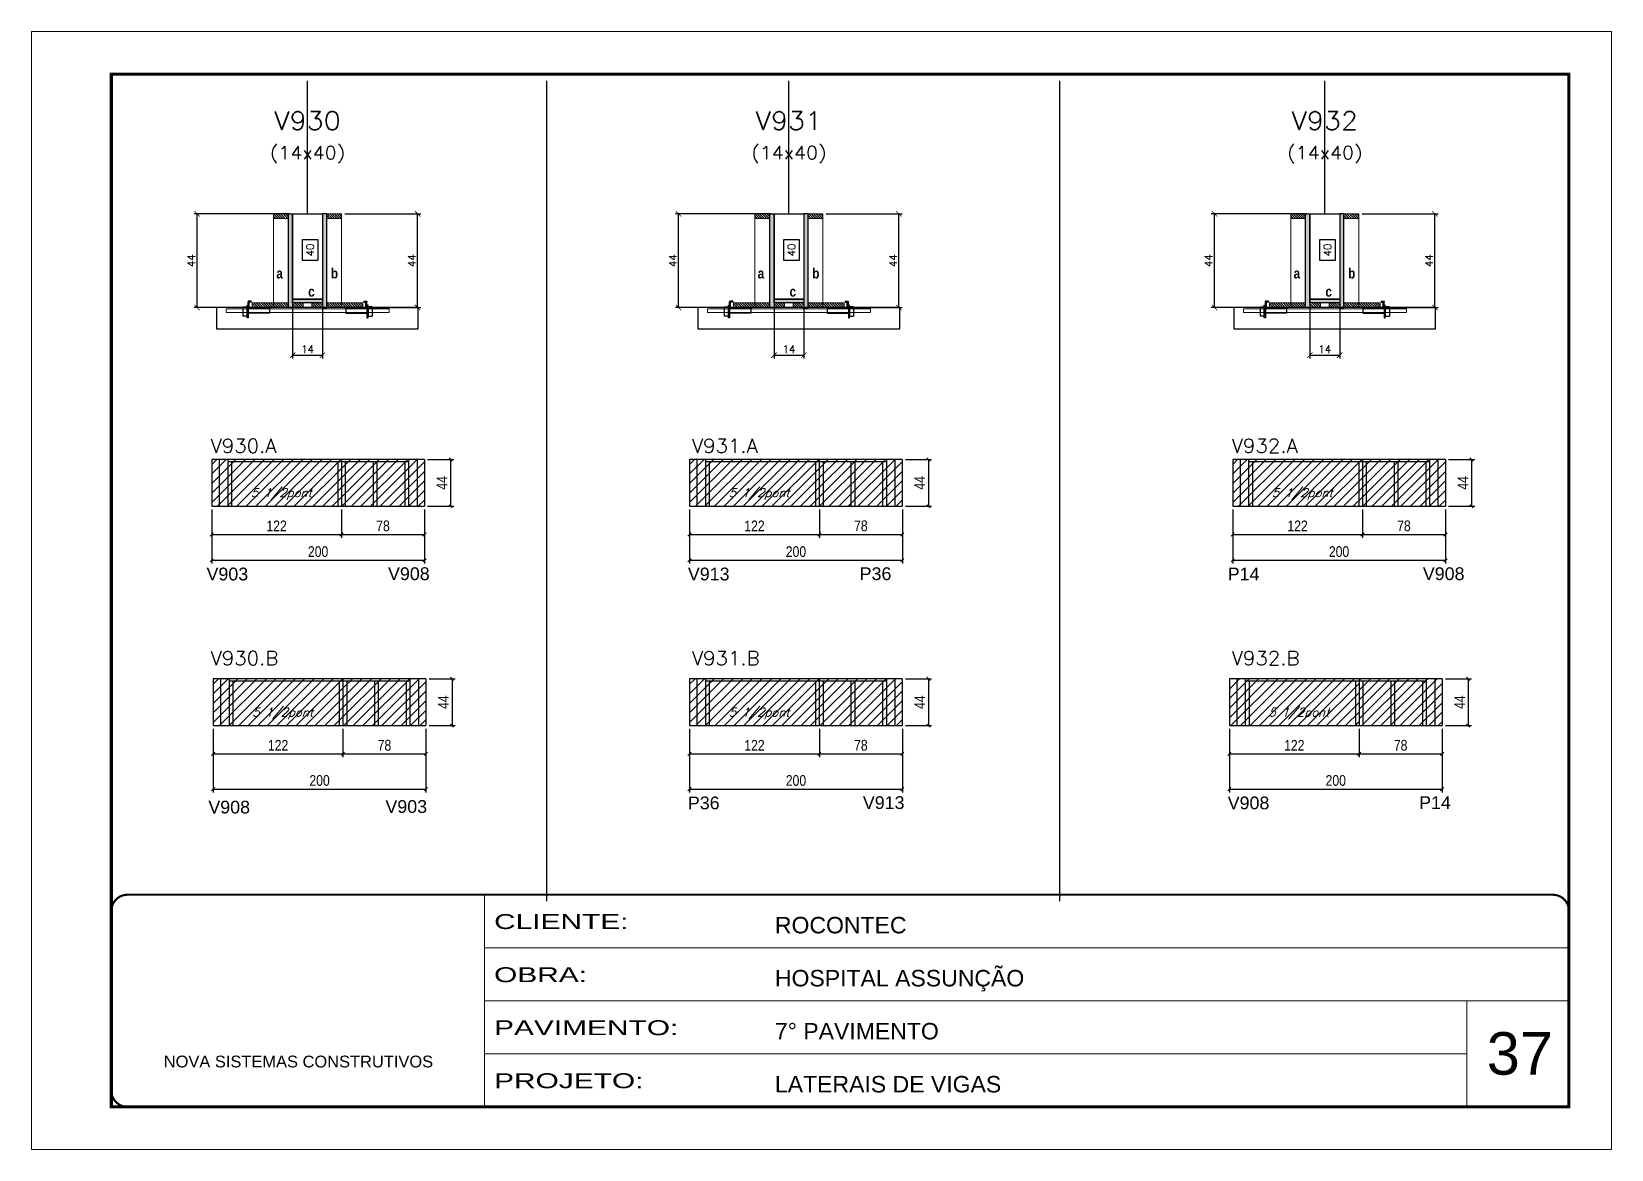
# Model space of a CAD drawing. Extents: x -20960 to -5926, y -2106 to 21915.
# Drawn here: x -12207 to -10722, y 10528 to 11578 of the extents above; entities that cross this region are included whole.
import ezdxf
from ezdxf.enums import TextEntityAlignment as Align

# ---------------------------------------------------------------- set-up
doc = ezdxf.new("R2010")
doc.units = 0
for name, pattern in [('CONTINUO', [0]), ('DASHED', [0.75, 0.5, -0.25]), ('HIDDEN', [0.375, 0.25, -0.125])]:
    doc.linetypes.add(name, pattern=pattern)
for name, color, linetype in [('5', 5, 'Continuous'), ('barrote', 251, 'Continuous'), ('COTA', 241, 'Continuous'), ('Cota Seção (2x)', 4, 'Continuous'), ('detalhes', 4, 'Continuous'), ('Painéis', 200, 'Continuous'), ('presilha', 1, 'Continuous'), ('Reaproveitamento', 251, 'Continuous'), ('SARR_2.2x7', 40, 'Continuous'), ('SARR_3.5x7', 81, 'Continuous'), ('texto', 7, 'Continuous'), ('Texto de Titulo', 7, 'Continuous'), ('Texto Qtd Sarr', 242, 'Continuous')]:
    doc.layers.add(name, color=color, linetype=linetype)
for name, color, linetype, lineweight in [('CARIMBO', 255, 'Continuous', 9), ('CONCRETO', 251, 'Continuous', 25), ('Folhas', 255, 'Continuous', 9), ('Hachura', 251, 'Continuous', 9), ('Madeira', 126, 'Continuous', 18), ('SARRAFO DE PRESSAO', 251, 'DASHED', 9), ('SCO-___-LAJ', 2, 'Continuous', 0), ('Texto Seção', 7, 'Continuous', 15)]:
    doc.layers.add(name, color=color, linetype=linetype, lineweight=lineweight)
doc.styles.add('ARIAL', font='arial.ttf')
doc.styles.add('COTA TECNICA', font='techl___.ttf', dxfattribs={"height": 10})
doc.styles.add('REGUA-120', font='ROMANS.shx', dxfattribs={"height": 15})
doc.styles.add('Romans', font='romans.shx')
doc.styles.get("Standard").update_dxf_attribs({"font": 'arial.ttf'})
doc.styles.add('TECNICA', font='techb___.ttf', dxfattribs={"height": 10})
doc.styles.add('Tecnologia', font='')
doc.styles.get('Tecnologia').set_extended_font_data('Forgotten Futurist')
doc.dimstyles.new('Cota Seção (2x)', dxfattribs={"dimtxt": 7, "dimasz": 5, "dimexe": 3, "dimexo": 3, "dimgap": 2, "dimtad": 3, "dimdec": 1, "dimlfac": 0.5, "dimzin": 12, "dimdsep": 46, "dimtxsty": 'Romans', "dimblk": 'ARCHTICK', "dimcen": 0, "dimclrd": 4, "dimclre": 4, "dimclrt": 1, "dimadec": 1, "dimazin": 3, "dimtfac": 1, "dimtdec": 1, "dimtmove": 0, "dimatfit": 3, "dimldrblk": 'OBLIQUE', "dimfxl": 1, "dimtolj": 1, "dimtzin": 12, "dimarcsym": 0})
doc.dimstyles.new('Cota Seção interna', dxfattribs={"dimtxt": 7, "dimasz": 6, "dimexe": 0.18, "dimexo": 2, "dimgap": -4, "dimtad": 3, "dimdec": 1, "dimlfac": 0.5, "dimzin": 12, "dimdsep": 46, "dimtxsty": 'Romans', "dimblk": 'ARCHTICK', "dimcen": 0.09, "dimse1": 1, "dimse2": 1, "dimsd1": 1, "dimsd2": 1, "dimclrd": 180, "dimclre": 5, "dimclrt": 1, "dimadec": 0, "dimazin": 3, "dimtfac": 1, "dimtdec": 1, "dimtofl": 0, "dimtmove": 0, "dimatfit": 3, "dimldrblk": 'ARCHTICK', "dimfxl": 1, "dimtolj": 1, "dimtzin": 0, "dimarcsym": 0})
doc.dimstyles.new('PAINEL', dxfattribs={"dimtxt": 10, "dimasz": 3, "dimexe": 3, "dimexo": 3, "dimgap": 3, "dimtad": 1, "dimdec": 1, "dimzin": 12, "dimdsep": 46, "dimtxsty": 'COTA TECNICA', "dimblk1": 'OBLIQUE', "dimblk2": 'OBLIQUE', "dimsah": 1, "dimcen": 0.9, "dimclrd": 4, "dimclre": 4, "dimclrt": 240, "dimadec": 1, "dimazin": 3, "dimtfac": 1, "dimtdec": 1, "dimtmove": 0, "dimatfit": 3, "dimfxl": 1, "dimtolj": 1, "dimtzin": 12, "dimarcsym": 0})
pattern_1 = [(315, (10985.0021, 3089.3804), (1.12253202, 1.12253202), [])]
pattern_2 = [(315, (10995.0021, 3089.3804), (1.12253202, 1.12253202), [])]
pattern_3 = [(315, (11941.2058, 3089.3804), (1.12253202, 1.12253202), [])]
pattern_4 = [(315, (11951.2058, 3089.3804), (1.12253202, 1.12253202), [])]
pattern_5 = [(315, (11437.4848, 3089.3804), (1.12253202, 1.12253202), [])]
pattern_6 = [(315, (11447.4848, 3089.3804), (1.12253202, 1.12253202), [])]
pattern_7 = [(45, (-149337.549, -17170.8765), (-4.49012806, 4.49012806), [])]
pattern_8 = [(45, (-149786.664, -17170.8765), (-4.49012806, 4.49012806), [])]
pattern_9 = [(45, (-149785.343, -17170.8765), (-4.49012806, 4.49012806), [])]
pattern_10 = [(45, (-148827.0137, -17170.8765), (-4.49012806, 4.49012806), [])]

msp = doc.modelspace()

# ---------------------------------------------------------------- texts
at = {"layer": '5', "linetype": 'Continuous'}
for s, p in [('V903', (-12042.57, 11062.7)), ('V908', (-11871.96, 11062.99)), ('V913', (-11590.09, 11062.7)), ('P36', (-11428.65, 11062.99)), ('P14', (-11082.66, 11062.7)), ('V908', (-10899.23, 11062.99)), ('V908', (-12040.83, 10843.73)), ('V903', (-11874.4, 10844.25)), ('P36', (-11590.09, 10847.66)), ('V913', (-11425.64, 10847.96)), ('V908', (-11082.66, 10847.66)), ('P14', (-10902.73, 10847.96))]:
    msp.add_text(s, height=12, rotation=0.00004, dxfattribs=at).set_placement(p)
at = {"layer": 'CARIMBO', "style": 'ARIAL'}
msp.add_text('37', height=40, dxfattribs=at).set_placement((-10839.14, 10598.36))
at = {"layer": 'detalhes', "style": 'TECNICA'}
for s, p in [('a', (-11976.92, 11346.36)), ('b', (-11925.69, 11346.35)), ('a', (-11524.44, 11346.36)), ('b', (-11473.2, 11346.35)), ('a', (-11020.72, 11346.36)), ('b', (-10969.48, 11346.35)), ('c', (-11947.02, 11329.26)), ('c', (-11494.54, 11329.26)), ('c', (-10990.81, 11329.26))]:
    msp.add_text(s, height=9.6, dxfattribs=at).set_placement(p)
at = {"layer": 'texto', "color": 2, "char_height": 8, "attachment_point": 5, "style": 'Romans'}
for insert in [(-11972.27, 11143.72), (-11523.15, 11143.72), (-11012.62, 11143.72), (-11970.95, 10937.65), (-11523.15, 10937.65), (-11015.72, 10937.65)]:
    msp.add_mtext('{\\Q19;\\C256;5 1/2pont}', dxfattribs=dict(at, insert=insert))
at = {"layer": 'Texto Seção', "style": 'REGUA-120', "width": 1.05}
for s, p in [('V930.A', (-12038.8, 11182.69)), ('V931.A', (-11586.32, 11182.69)), ('V932.A', (-11078.89, 11182.69)), ('V930.B', (-12038.8, 10983.1)), ('V931.B', (-11586.32, 10983.1)), ('V932.B', (-11078.89, 10983.1))]:
    msp.add_text(s, height=13, dxfattribs=at).set_placement(p)

# ---------------------------------------------------------------- blocks, each defined once
blk = doc.blocks.new('9999999999')
at = {"color": 30, "linetype": 'CONTINUO'}
for p, q in [((98564.6, 34230.2), (98564.6, 34429.4)), ((98564.6, 34379.6), (99584, 34379.6)), ((98564.6, 34329.8), (99488, 34329.8)), ((99584, 34329.8), (99488, 34329.8)), ((99488, 34329.8), (99488, 34230.2)), ((98564.6, 34280), (99488, 34280))]:
    blk.add_line(p, q, dxfattribs=at)
at = {"color": 30, "linetype": 'CONTINUO', "const_width": 2}
blk.add_lwpolyline([(99584, 34230.2), (99584, 34414.4, 0.414214), (99569, 34429.4), (98229, 34429.4, 0.414214), (98214, 34414.4), (98214, 34245.2, 0.414214), (98229, 34230.2), (99584, 34230.2)], format="xyb", dxfattribs=at)
at = {"layer": 'Folhas'}
blk.add_lwpolyline([(98139, 34190.2), (99624, 34190.2), (99624, 35240.2), (98139, 35240.2)], close=True, dxfattribs=at)
at = {"layer": 'Folhas', "color": 30, "const_width": 3}
blk.add_lwpolyline([(98214, 34230.2), (99584, 34230.2), (99584, 35200.2), (98214, 35200.2)], close=True, dxfattribs=at)
at = {"color": 7, "linetype": 'Continuous', "ltscale": 5, "style": 'ARIAL'}
for s, height, p in [('ROCONTEC', 15.48, (98837.7, 34393.1)), ('HOSPITAL ASSUNÇÃO', 15.483, (98837.7, 34343.3)), ('7° PAVIMENTO', 15.483, (98837.7, 34293.5)), ('NOVA SISTEMAS CONSTRUTIVOS', 11.059, (98263.2, 34267.2)), ('LATERAIS DE VIGAS', 15.483, (98837.7, 34243.7))]:
    blk.add_text(s, height=height, dxfattribs=at).set_placement(p)
at = {"layer": 'Folhas', "color": 7, "style": 'Tecnologia', "width": 1.5}
for s, p in [('CLIENTE:', (98573.7, 34397.2)), ('OBRA:', (98573.7, 34347.3)), ('PAVIMENTO:', (98573.7, 34297.5)), ('PROJETO:', (98573.7, 34247.7))]:
    blk.add_text(s, height=14, dxfattribs=at).set_placement(p)
blk = doc.blocks.new('_ArchTick')
at = {"color": 0, "linetype": 'ByBlock', "const_width": 0.15}
blk.add_lwpolyline([(-0.5, -0.5), (0.5, 0.5)], dxfattribs=at)
blk = doc.blocks.new('*D1310')
at = {"layer": 'COTA', "color": 4, "lineweight": -2, "transparency": 16777216}
for p, q in [((-11964.6, 11407), (-12054.3, 11407)), ((-12051.3, 11319), (-12051.3, 11407)), ((-12002.6, 11319), (-12054.3, 11319))]:
    blk.add_line(p, q, dxfattribs=at)
at = {"layer": 'Defpoints', "color": 0, "transparency": 16777216}
for p in [(-12051.3, 11407), (-11961.6, 11407), (-11999.6, 11319)]:
    blk.add_point(p, dxfattribs=at)
at = {"layer": 'COTA', "color": 4, "lineweight": -2, "transparency": 16777216, "xscale": 5, "yscale": 5, "zscale": 5}
for p, rotation in [((-12051.3, 11407), 90), ((-12051.3, 11319), 270)]:
    blk.add_blockref('_ArchTick', p, dxfattribs=dict(at, rotation=rotation))
at = {"layer": 'COTA', "color": 1, "transparency": 16777216, "insert": (-12056.8, 11363), "char_height": 7, "attachment_point": 5, "rotation": 90, "style": 'Romans'}
blk.add_mtext('\\A1;44', dxfattribs=at)
blk = doc.blocks.new('_Oblique')
at = {"color": 0, "linetype": 'ByBlock', "lineweight": -2}
blk.add_line((-0.5, -0.5), (0.5, 0.5), dxfattribs=at)
blk = doc.blocks.new('*D1311')
at = {"layer": 'COTA', "color": 4, "lineweight": -2, "transparency": 16777216}
for p, q in [((-11912.6, 11407), (-11841.1, 11407)), ((-11844.1, 11319), (-11844.1, 11407)), ((-11892.6, 11319), (-11841.1, 11319))]:
    blk.add_line(p, q, dxfattribs=at)
at = {"layer": 'Defpoints', "color": 0, "transparency": 16777216}
for p in [(-11915.6, 11407), (-11844.1, 11407), (-11895.6, 11319)]:
    blk.add_point(p, dxfattribs=at)
at = {"layer": 'COTA', "color": 4, "lineweight": -2, "transparency": 16777216, "xscale": 5, "yscale": 5, "zscale": 5}
for p, rotation in [((-11844.1, 11407), 90), ((-11844.1, 11319), 270)]:
    blk.add_blockref('_ArchTick', p, dxfattribs=dict(at, rotation=rotation))
at = {"layer": 'COTA', "color": 1, "transparency": 16777216, "insert": (-11849.6, 11363), "char_height": 7, "attachment_point": 5, "rotation": 90, "style": 'Romans'}
blk.add_mtext('\\A1;44', dxfattribs=at)
blk = doc.blocks.new('*D1312')
at = {"layer": 'Cota Seção (2x)', "color": 180, "lineweight": -2, "transparency": 16777216}
for p, q in [((-11937.6, 11382.7), (-11952.6, 11382.7)), ((-11952.6, 11382.7), (-11952.6, 11363.4)), ((-11937.6, 11363.4), (-11937.6, 11382.7)), ((-11952.6, 11363.4), (-11937.6, 11363.4))]:
    blk.add_line(p, q, dxfattribs=at)
at = {"layer": 'Defpoints', "color": 0, "transparency": 16777216}
for p in [(-11933.6, 11407), (-11933.6, 11407), (-11933.6, 11327)]:
    blk.add_point(p, dxfattribs=at)
at = {"layer": 'Cota Seção (2x)', "color": 1, "transparency": 16777216, "insert": (-11945.1, 11373), "char_height": 7, "attachment_point": 5, "rotation": 90, "style": 'Romans'}
blk.add_mtext('\\A1;40', dxfattribs=at)
blk = doc.blocks.new('titulo1')
at = {"layer": 'Defpoints', "color": 252, "linetype": 'HIDDEN', "ltscale": 2}
blk.add_line((0, 0), (0, 125), dxfattribs=at)
at = {"layer": 'Defpoints', "style": 'Romans', "oblique": 15}
blk.add_attdef('FOLHA', text='', height=10, dxfattribs=at).set_placement((0, 15.6), align=Align.MIDDLE_CENTER)
at = {"layer": 'Texto Qtd Sarr', "color": 3, "style": 'Romans', "oblique": 15}
for tag, height, p in [('TITULO', 17, (0, 71.4)), ('SEÇÃO', 12, (0, 41.5))]:
    blk.add_attdef(tag, text='', height=height, dxfattribs=at).set_placement(p, align=Align.MIDDLE_CENTER)
blk = doc.blocks.new('PRESILHA METÁLICA 1')
at = {"layer": 'presilha'}
for p, q in [((0, 13), (6, 13)), ((0, 13), (0, 0)), ((6, 0), (0, 0)), ((6, 15.5), (7.5, 15.5)), ((6, -2.5), (6, 15.5)), ((6, 13), (6, 0)), ((7.5, 10.6), (7.5, 19.9)), ((7.5, 15.5), (7.5, -2.5)), ((37.5, 4.1), (7.5, 4.1)), ((12, 21), (8.6, 21)), ((9, 11.6), (9, 18.9)), ((12, 19.5), (9.6, 19.5)), ((37.5, 11), (9.6, 11)), ((12, 21), (12, 19.5)), ((37.5, 11), (37.5, 4.1)), ((7.5, -2.5), (6, -2.5))]:
    blk.add_line(p, q, dxfattribs=at)
for centre, radius, start, end in [((8.6, 19.9), 1.14, 90, 180), ((9.6, 18.9), 0.57, 90, 180), ((9.6, 11.6), 0.57, 180, 270)]:
    blk.add_arc(centre, radius, start, end, dxfattribs=at)
blk = doc.blocks.new('*D1313')
at = {"layer": 'COTA', "color": 4, "lineweight": -2, "transparency": 16777216}
for p, q in [((-11961.6, 11320.4), (-11961.6, 11271.3)), ((-11933.6, 11320.4), (-11933.6, 11271.3)), ((-11961.6, 11274.3), (-11933.6, 11274.3))]:
    blk.add_line(p, q, dxfattribs=at)
at = {"layer": 'Defpoints', "color": 0, "transparency": 16777216}
for p in [(-11961.6, 11323.4), (-11933.6, 11323.4), (-11933.6, 11274.3)]:
    blk.add_point(p, dxfattribs=at)
at = {"layer": 'COTA', "color": 4, "lineweight": -2, "transparency": 16777216, "xscale": 5, "yscale": 5, "zscale": 5, "rotation": 180}
blk.add_blockref('_ArchTick', (-11961.6, 11274.3), dxfattribs=at)
at = {"layer": 'COTA', "color": 4, "lineweight": -2, "transparency": 16777216, "xscale": 5, "yscale": 5, "zscale": 5}
blk.add_blockref('_ArchTick', (-11933.6, 11274.3), dxfattribs=at)
at = {"layer": 'COTA', "color": 1, "transparency": 16777216, "insert": (-11947.6, 11279.8), "char_height": 7, "attachment_point": 5, "style": 'Romans'}
blk.add_mtext('\\A1;14', dxfattribs=at)
blk = doc.blocks.new('*D1352')
at = {"layer": 'COTA', "color": 4, "lineweight": -2, "transparency": 16777216}
for p, q in [((-11008.4, 11407), (-11098.1, 11407)), ((-11095.1, 11319), (-11095.1, 11407)), ((-11046.4, 11319), (-11098.1, 11319))]:
    blk.add_line(p, q, dxfattribs=at)
at = {"layer": 'Defpoints', "color": 0, "transparency": 16777216}
for p in [(-11095.1, 11407), (-11005.4, 11407), (-11043.4, 11319)]:
    blk.add_point(p, dxfattribs=at)
at = {"layer": 'COTA', "color": 4, "lineweight": -2, "transparency": 16777216, "xscale": 5, "yscale": 5, "zscale": 5}
for p, rotation in [((-11095.1, 11407), 90), ((-11095.1, 11319), 270)]:
    blk.add_blockref('_ArchTick', p, dxfattribs=dict(at, rotation=rotation))
at = {"layer": 'COTA', "color": 1, "transparency": 16777216, "insert": (-11100.6, 11363), "char_height": 7, "attachment_point": 5, "rotation": 90, "style": 'Romans'}
blk.add_mtext('\\A1;44', dxfattribs=at)
blk = doc.blocks.new('*D1353')
at = {"layer": 'COTA', "color": 4, "lineweight": -2, "transparency": 16777216}
for p, q in [((-10956.4, 11407), (-10884.9, 11407)), ((-10887.9, 11319), (-10887.9, 11407)), ((-10936.4, 11319), (-10884.9, 11319))]:
    blk.add_line(p, q, dxfattribs=at)
at = {"layer": 'Defpoints', "color": 0, "transparency": 16777216}
for p in [(-10959.4, 11407), (-10887.9, 11407), (-10939.4, 11319)]:
    blk.add_point(p, dxfattribs=at)
at = {"layer": 'COTA', "color": 4, "lineweight": -2, "transparency": 16777216, "xscale": 5, "yscale": 5, "zscale": 5}
for p, rotation in [((-10887.9, 11407), 90), ((-10887.9, 11319), 270)]:
    blk.add_blockref('_ArchTick', p, dxfattribs=dict(at, rotation=rotation))
at = {"layer": 'COTA', "color": 1, "transparency": 16777216, "insert": (-10893.4, 11363), "char_height": 7, "attachment_point": 5, "rotation": 90, "style": 'Romans'}
blk.add_mtext('\\A1;44', dxfattribs=at)
blk = doc.blocks.new('*D1354')
at = {"layer": 'Cota Seção (2x)', "color": 180, "lineweight": -2, "transparency": 16777216}
for p, q in [((-10981.4, 11382.7), (-10996.4, 11382.7)), ((-10996.4, 11382.7), (-10996.4, 11363.4)), ((-10981.4, 11363.4), (-10981.4, 11382.7)), ((-10996.4, 11363.4), (-10981.4, 11363.4))]:
    blk.add_line(p, q, dxfattribs=at)
at = {"layer": 'Defpoints', "color": 0, "transparency": 16777216}
for p in [(-10977.4, 11407), (-10977.4, 11407), (-10977.4, 11327)]:
    blk.add_point(p, dxfattribs=at)
at = {"layer": 'Cota Seção (2x)', "color": 1, "transparency": 16777216, "insert": (-10988.9, 11373), "char_height": 7, "attachment_point": 5, "rotation": 90, "style": 'Romans'}
blk.add_mtext('\\A1;40', dxfattribs=at)
blk = doc.blocks.new('*D1355')
at = {"layer": 'COTA', "color": 4, "lineweight": -2, "transparency": 16777216}
for p, q in [((-11005.4, 11320.4), (-11005.4, 11271.3)), ((-10977.4, 11320.4), (-10977.4, 11271.3)), ((-11005.4, 11274.3), (-10977.4, 11274.3))]:
    blk.add_line(p, q, dxfattribs=at)
at = {"layer": 'Defpoints', "color": 0, "transparency": 16777216}
for p in [(-11005.4, 11323.4), (-10977.4, 11323.4), (-10977.4, 11274.3)]:
    blk.add_point(p, dxfattribs=at)
at = {"layer": 'COTA', "color": 4, "lineweight": -2, "transparency": 16777216, "xscale": 5, "yscale": 5, "zscale": 5, "rotation": 180}
blk.add_blockref('_ArchTick', (-11005.4, 11274.3), dxfattribs=at)
at = {"layer": 'COTA', "color": 4, "lineweight": -2, "transparency": 16777216, "xscale": 5, "yscale": 5, "zscale": 5}
blk.add_blockref('_ArchTick', (-10977.4, 11274.3), dxfattribs=at)
at = {"layer": 'COTA', "color": 1, "transparency": 16777216, "insert": (-10991.4, 11279.8), "char_height": 7, "attachment_point": 5, "style": 'Romans'}
blk.add_mtext('\\A1;14', dxfattribs=at)
blk = doc.blocks.new('*D1356')
at = {"layer": 'COTA', "color": 4, "linetype": 'ByBlock', "lineweight": -2, "transparency": 16777216}
for p, q in [((-11081.1, 10923.3), (-11081.1, 10863.6)), ((-10881.1, 10923.3), (-10881.1, 10863.6)), ((-11081.1, 10866.6), (-10881.1, 10866.6))]:
    blk.add_line(p, q, dxfattribs=at)
at = {"layer": 'Defpoints', "color": 0, "linetype": 'ByBlock', "transparency": 16777216}
for p in [(-11081.1, 10926.3), (-10881.1, 10926.3), (-10881.1, 10866.6)]:
    blk.add_point(p, dxfattribs=at)
at = {"layer": 'COTA', "color": 4, "linetype": 'ByBlock', "lineweight": -2, "transparency": 16777216, "xscale": 3, "yscale": 3, "zscale": 3, "rotation": 180}
blk.add_blockref('_Oblique', (-11081.1, 10866.6), dxfattribs=at)
at = {"layer": 'COTA', "color": 4, "linetype": 'ByBlock', "lineweight": -2, "transparency": 16777216, "xscale": 3, "yscale": 3, "zscale": 3}
blk.add_blockref('_Oblique', (-10881.1, 10866.6), dxfattribs=at)
at = {"layer": 'COTA', "color": 240, "linetype": 'ByBlock', "transparency": 16777216, "insert": (-10981.1, 10874.7), "char_height": 10, "attachment_point": 5, "style": 'COTA TECNICA'}
blk.add_mtext('\\A1;200', dxfattribs=at)
blk = doc.blocks.new('*D1357')
at = {"layer": 'COTA', "color": 4, "linetype": 'ByBlock', "lineweight": -2, "transparency": 16777216}
for p, q in [((-10878.1, 10970.3), (-10853.6, 10970.3)), ((-10856.6, 10970.3), (-10856.6, 10926.3)), ((-10878.1, 10926.3), (-10853.6, 10926.3))]:
    blk.add_line(p, q, dxfattribs=at)
at = {"layer": 'Defpoints', "color": 0, "linetype": 'ByBlock', "transparency": 16777216}
for p in [(-10881.1, 10970.3), (-10881.1, 10926.3), (-10856.6, 10926.3)]:
    blk.add_point(p, dxfattribs=at)
at = {"layer": 'COTA', "color": 4, "linetype": 'ByBlock', "lineweight": -2, "transparency": 16777216, "xscale": 3, "yscale": 3, "zscale": 3}
for p, rotation in [((-10856.6, 10970.3), 90), ((-10856.6, 10926.3), 270)]:
    blk.add_blockref('_Oblique', p, dxfattribs=dict(at, rotation=rotation))
at = {"layer": 'COTA', "color": 240, "linetype": 'ByBlock', "transparency": 16777216, "insert": (-10864.6, 10948.3), "char_height": 10, "attachment_point": 5, "rotation": 90, "style": 'COTA TECNICA'}
blk.add_mtext('\\A1;44', dxfattribs=at)
blk = doc.blocks.new('*D1358')
at = {"layer": 'COTA', "color": 4, "linetype": 'ByBlock', "lineweight": -2, "transparency": 16777216}
for p, q in [((-11588.5, 11129.3), (-11588.5, 11078.6)), ((-11388.5, 11129.3), (-11388.5, 11078.6)), ((-11588.5, 11081.6), (-11388.5, 11081.6))]:
    blk.add_line(p, q, dxfattribs=at)
at = {"layer": 'Defpoints', "color": 0, "linetype": 'ByBlock', "transparency": 16777216}
for p in [(-11588.5, 11132.3), (-11388.5, 11132.3), (-11388.5, 11081.6)]:
    blk.add_point(p, dxfattribs=at)
at = {"layer": 'COTA', "color": 4, "linetype": 'ByBlock', "lineweight": -2, "transparency": 16777216, "xscale": 3, "yscale": 3, "zscale": 3, "rotation": 180}
blk.add_blockref('_Oblique', (-11588.5, 11081.6), dxfattribs=at)
at = {"layer": 'COTA', "color": 4, "linetype": 'ByBlock', "lineweight": -2, "transparency": 16777216, "xscale": 3, "yscale": 3, "zscale": 3}
blk.add_blockref('_Oblique', (-11388.5, 11081.6), dxfattribs=at)
at = {"layer": 'COTA', "color": 240, "linetype": 'ByBlock', "transparency": 16777216, "insert": (-11488.5, 11089.7), "char_height": 10, "attachment_point": 5, "style": 'COTA TECNICA'}
blk.add_mtext('\\A1;200', dxfattribs=at)
blk = doc.blocks.new('*D1359')
at = {"layer": 'COTA', "color": 4, "lineweight": -2, "transparency": 16777216}
for p, q in [((-11512.1, 11407), (-11601.8, 11407)), ((-11598.8, 11319), (-11598.8, 11407)), ((-11550.1, 11319), (-11601.8, 11319))]:
    blk.add_line(p, q, dxfattribs=at)
at = {"layer": 'Defpoints', "color": 0, "transparency": 16777216}
for p in [(-11598.8, 11407), (-11509.1, 11407), (-11547.1, 11319)]:
    blk.add_point(p, dxfattribs=at)
at = {"layer": 'COTA', "color": 4, "lineweight": -2, "transparency": 16777216, "xscale": 5, "yscale": 5, "zscale": 5}
for p, rotation in [((-11598.8, 11407), 90), ((-11598.8, 11319), 270)]:
    blk.add_blockref('_ArchTick', p, dxfattribs=dict(at, rotation=rotation))
at = {"layer": 'COTA', "color": 1, "transparency": 16777216, "insert": (-11604.3, 11363), "char_height": 7, "attachment_point": 5, "rotation": 90, "style": 'Romans'}
blk.add_mtext('\\A1;44', dxfattribs=at)
blk = doc.blocks.new('*D1360')
at = {"layer": 'COTA', "color": 4, "lineweight": -2, "transparency": 16777216}
for p, q in [((-11460.1, 11407), (-11388.7, 11407)), ((-11391.7, 11319), (-11391.7, 11407)), ((-11440.1, 11319), (-11388.7, 11319))]:
    blk.add_line(p, q, dxfattribs=at)
at = {"layer": 'Defpoints', "color": 0, "transparency": 16777216}
for p in [(-11463.1, 11407), (-11391.7, 11407), (-11443.1, 11319)]:
    blk.add_point(p, dxfattribs=at)
at = {"layer": 'COTA', "color": 4, "lineweight": -2, "transparency": 16777216, "xscale": 5, "yscale": 5, "zscale": 5}
for p, rotation in [((-11391.7, 11407), 90), ((-11391.7, 11319), 270)]:
    blk.add_blockref('_ArchTick', p, dxfattribs=dict(at, rotation=rotation))
at = {"layer": 'COTA', "color": 1, "transparency": 16777216, "insert": (-11397.2, 11363), "char_height": 7, "attachment_point": 5, "rotation": 90, "style": 'Romans'}
blk.add_mtext('\\A1;44', dxfattribs=at)
blk = doc.blocks.new('*D1361')
at = {"layer": 'Cota Seção (2x)', "color": 180, "lineweight": -2, "transparency": 16777216}
for p, q in [((-11485.1, 11382.7), (-11500.1, 11382.7)), ((-11500.1, 11382.7), (-11500.1, 11363.4)), ((-11485.1, 11363.4), (-11485.1, 11382.7)), ((-11500.1, 11363.4), (-11485.1, 11363.4))]:
    blk.add_line(p, q, dxfattribs=at)
at = {"layer": 'Defpoints', "color": 0, "transparency": 16777216}
for p in [(-11481.1, 11407), (-11481.1, 11407), (-11481.1, 11327)]:
    blk.add_point(p, dxfattribs=at)
at = {"layer": 'Cota Seção (2x)', "color": 1, "transparency": 16777216, "insert": (-11492.6, 11373), "char_height": 7, "attachment_point": 5, "rotation": 90, "style": 'Romans'}
blk.add_mtext('\\A1;40', dxfattribs=at)
blk = doc.blocks.new('*D1362')
at = {"layer": 'COTA', "color": 4, "lineweight": -2, "transparency": 16777216}
for p, q in [((-11509.1, 11320.4), (-11509.1, 11271.3)), ((-11481.1, 11320.4), (-11481.1, 11271.3)), ((-11509.1, 11274.3), (-11481.1, 11274.3))]:
    blk.add_line(p, q, dxfattribs=at)
at = {"layer": 'Defpoints', "color": 0, "transparency": 16777216}
for p in [(-11509.1, 11323.4), (-11481.1, 11323.4), (-11481.1, 11274.3)]:
    blk.add_point(p, dxfattribs=at)
at = {"layer": 'COTA', "color": 4, "lineweight": -2, "transparency": 16777216, "xscale": 5, "yscale": 5, "zscale": 5, "rotation": 180}
blk.add_blockref('_ArchTick', (-11509.1, 11274.3), dxfattribs=at)
at = {"layer": 'COTA', "color": 4, "lineweight": -2, "transparency": 16777216, "xscale": 5, "yscale": 5, "zscale": 5}
blk.add_blockref('_ArchTick', (-11481.1, 11274.3), dxfattribs=at)
at = {"layer": 'COTA', "color": 1, "transparency": 16777216, "insert": (-11495.1, 11279.8), "char_height": 7, "attachment_point": 5, "style": 'Romans'}
blk.add_mtext('\\A1;14', dxfattribs=at)
blk = doc.blocks.new('*D1363')
at = {"layer": 'COTA', "color": 4, "linetype": 'ByBlock', "lineweight": -2, "transparency": 16777216}
for p, q in [((-11385.5, 11176.3), (-11361, 11176.3)), ((-11364, 11176.3), (-11364, 11132.3)), ((-11385.5, 11132.3), (-11361, 11132.3))]:
    blk.add_line(p, q, dxfattribs=at)
at = {"layer": 'Defpoints', "color": 0, "linetype": 'ByBlock', "transparency": 16777216}
for p in [(-11388.5, 11176.3), (-11388.5, 11132.3), (-11364, 11132.3)]:
    blk.add_point(p, dxfattribs=at)
at = {"layer": 'COTA', "color": 4, "linetype": 'ByBlock', "lineweight": -2, "transparency": 16777216, "xscale": 3, "yscale": 3, "zscale": 3}
for p, rotation in [((-11364, 11176.3), 90), ((-11364, 11132.3), 270)]:
    blk.add_blockref('_Oblique', p, dxfattribs=dict(at, rotation=rotation))
at = {"layer": 'COTA', "color": 240, "linetype": 'ByBlock', "transparency": 16777216, "insert": (-11372.1, 11154.3), "char_height": 10, "attachment_point": 5, "rotation": 90, "style": 'COTA TECNICA'}
blk.add_mtext('\\A1;44', dxfattribs=at)
blk = doc.blocks.new('*D1364')
at = {"layer": 'COTA', "color": 4, "linetype": 'ByBlock', "lineweight": -2, "transparency": 16777216}
for p, q in [((-11588.5, 10923.3), (-11588.5, 10863.6)), ((-11388.5, 10923.3), (-11388.5, 10863.6)), ((-11588.5, 10866.6), (-11388.5, 10866.6))]:
    blk.add_line(p, q, dxfattribs=at)
at = {"layer": 'Defpoints', "color": 0, "linetype": 'ByBlock', "transparency": 16777216}
for p in [(-11588.5, 10926.3), (-11388.5, 10926.3), (-11388.5, 10866.6)]:
    blk.add_point(p, dxfattribs=at)
at = {"layer": 'COTA', "color": 4, "linetype": 'ByBlock', "lineweight": -2, "transparency": 16777216, "xscale": 3, "yscale": 3, "zscale": 3, "rotation": 180}
blk.add_blockref('_Oblique', (-11588.5, 10866.6), dxfattribs=at)
at = {"layer": 'COTA', "color": 4, "linetype": 'ByBlock', "lineweight": -2, "transparency": 16777216, "xscale": 3, "yscale": 3, "zscale": 3}
blk.add_blockref('_Oblique', (-11388.5, 10866.6), dxfattribs=at)
at = {"layer": 'COTA', "color": 240, "linetype": 'ByBlock', "transparency": 16777216, "insert": (-11488.5, 10874.7), "char_height": 10, "attachment_point": 5, "style": 'COTA TECNICA'}
blk.add_mtext('\\A1;200', dxfattribs=at)
blk = doc.blocks.new('*D1365')
at = {"layer": 'COTA', "color": 4, "linetype": 'ByBlock', "lineweight": -2, "transparency": 16777216}
for p, q in [((-11385.5, 10970.3), (-11361, 10970.3)), ((-11364, 10970.3), (-11364, 10926.3)), ((-11385.5, 10926.3), (-11361, 10926.3))]:
    blk.add_line(p, q, dxfattribs=at)
at = {"layer": 'Defpoints', "color": 0, "linetype": 'ByBlock', "transparency": 16777216}
for p in [(-11388.5, 10970.3), (-11388.5, 10926.3), (-11364, 10926.3)]:
    blk.add_point(p, dxfattribs=at)
at = {"layer": 'COTA', "color": 4, "linetype": 'ByBlock', "lineweight": -2, "transparency": 16777216, "xscale": 3, "yscale": 3, "zscale": 3}
for p, rotation in [((-11364, 10970.3), 90), ((-11364, 10926.3), 270)]:
    blk.add_blockref('_Oblique', p, dxfattribs=dict(at, rotation=rotation))
at = {"layer": 'COTA', "color": 240, "linetype": 'ByBlock', "transparency": 16777216, "insert": (-11372.1, 10948.3), "char_height": 10, "attachment_point": 5, "rotation": 90, "style": 'COTA TECNICA'}
blk.add_mtext('\\A1;44', dxfattribs=at)
blk = doc.blocks.new('*D1366')
at = {"layer": 'COTA', "color": 4, "linetype": 'ByBlock', "lineweight": -2, "transparency": 16777216}
for p, q in [((-11588.5, 11129.3), (-11588.5, 11102.8)), ((-11466.5, 11129.3), (-11466.5, 11102.8)), ((-11588.5, 11105.8), (-11466.5, 11105.8))]:
    blk.add_line(p, q, dxfattribs=at)
at = {"layer": 'Defpoints', "color": 0, "linetype": 'ByBlock', "transparency": 16777216}
for p in [(-11588.5, 11132.3), (-11466.5, 11132.3), (-11466.5, 11105.8)]:
    blk.add_point(p, dxfattribs=at)
at = {"layer": 'COTA', "color": 4, "linetype": 'ByBlock', "lineweight": -2, "transparency": 16777216, "xscale": 3, "yscale": 3, "zscale": 3, "rotation": 180}
blk.add_blockref('_Oblique', (-11588.5, 11105.8), dxfattribs=at)
at = {"layer": 'COTA', "color": 4, "linetype": 'ByBlock', "lineweight": -2, "transparency": 16777216, "xscale": 3, "yscale": 3, "zscale": 3}
blk.add_blockref('_Oblique', (-11466.5, 11105.8), dxfattribs=at)
at = {"layer": 'COTA', "color": 240, "linetype": 'ByBlock', "transparency": 16777216, "insert": (-11527.5, 11113.9), "char_height": 10, "attachment_point": 5, "style": 'COTA TECNICA'}
blk.add_mtext('\\A1;122', dxfattribs=at)
blk = doc.blocks.new('*D1367')
at = {"layer": 'COTA', "color": 4, "linetype": 'ByBlock', "lineweight": -2, "transparency": 16777216}
for p, q in [((-11466.5, 11129.3), (-11466.5, 11102.8)), ((-11388.5, 11129.3), (-11388.5, 11102.8)), ((-11466.5, 11105.8), (-11388.5, 11105.8))]:
    blk.add_line(p, q, dxfattribs=at)
at = {"layer": 'Defpoints', "color": 0, "linetype": 'ByBlock', "transparency": 16777216}
for p in [(-11466.5, 11132.3), (-11388.5, 11132.3), (-11388.5, 11105.8)]:
    blk.add_point(p, dxfattribs=at)
at = {"layer": 'COTA', "color": 4, "linetype": 'ByBlock', "lineweight": -2, "transparency": 16777216, "xscale": 3, "yscale": 3, "zscale": 3, "rotation": 180}
blk.add_blockref('_Oblique', (-11466.5, 11105.8), dxfattribs=at)
at = {"layer": 'COTA', "color": 4, "linetype": 'ByBlock', "lineweight": -2, "transparency": 16777216, "xscale": 3, "yscale": 3, "zscale": 3}
blk.add_blockref('_Oblique', (-11388.5, 11105.8), dxfattribs=at)
at = {"layer": 'COTA', "color": 240, "linetype": 'ByBlock', "transparency": 16777216, "insert": (-11427.5, 11113.9), "char_height": 10, "attachment_point": 5, "style": 'COTA TECNICA'}
blk.add_mtext('\\A1;78', dxfattribs=at)
blk = doc.blocks.new('*D1368')
at = {"layer": 'COTA', "color": 4, "linetype": 'ByBlock', "lineweight": -2, "transparency": 16777216}
for p, q in [((-11588.5, 10923.3), (-11588.5, 10896.7)), ((-11466.5, 10923.3), (-11466.5, 10896.7)), ((-11588.5, 10899.7), (-11466.5, 10899.7))]:
    blk.add_line(p, q, dxfattribs=at)
at = {"layer": 'Defpoints', "color": 0, "linetype": 'ByBlock', "transparency": 16777216}
for p in [(-11588.5, 10926.3), (-11466.5, 10926.3), (-11466.5, 10899.7)]:
    blk.add_point(p, dxfattribs=at)
at = {"layer": 'COTA', "color": 4, "linetype": 'ByBlock', "lineweight": -2, "transparency": 16777216, "xscale": 3, "yscale": 3, "zscale": 3, "rotation": 180}
blk.add_blockref('_Oblique', (-11588.5, 10899.7), dxfattribs=at)
at = {"layer": 'COTA', "color": 4, "linetype": 'ByBlock', "lineweight": -2, "transparency": 16777216, "xscale": 3, "yscale": 3, "zscale": 3}
blk.add_blockref('_Oblique', (-11466.5, 10899.7), dxfattribs=at)
at = {"layer": 'COTA', "color": 240, "linetype": 'ByBlock', "transparency": 16777216, "insert": (-11527.5, 10907.8), "char_height": 10, "attachment_point": 5, "style": 'COTA TECNICA'}
blk.add_mtext('\\A1;122', dxfattribs=at)
blk = doc.blocks.new('*D1369')
at = {"layer": 'COTA', "color": 4, "linetype": 'ByBlock', "lineweight": -2, "transparency": 16777216}
for p, q in [((-11466.5, 10923.3), (-11466.5, 10896.7)), ((-11388.5, 10923.3), (-11388.5, 10896.7)), ((-11466.5, 10899.7), (-11388.5, 10899.7))]:
    blk.add_line(p, q, dxfattribs=at)
at = {"layer": 'Defpoints', "color": 0, "linetype": 'ByBlock', "transparency": 16777216}
for p in [(-11466.5, 10926.3), (-11388.5, 10926.3), (-11388.5, 10899.7)]:
    blk.add_point(p, dxfattribs=at)
at = {"layer": 'COTA', "color": 4, "linetype": 'ByBlock', "lineweight": -2, "transparency": 16777216, "xscale": 3, "yscale": 3, "zscale": 3, "rotation": 180}
blk.add_blockref('_Oblique', (-11466.5, 10899.7), dxfattribs=at)
at = {"layer": 'COTA', "color": 4, "linetype": 'ByBlock', "lineweight": -2, "transparency": 16777216, "xscale": 3, "yscale": 3, "zscale": 3}
blk.add_blockref('_Oblique', (-11388.5, 10899.7), dxfattribs=at)
at = {"layer": 'COTA', "color": 240, "linetype": 'ByBlock', "transparency": 16777216, "insert": (-11427.5, 10907.8), "char_height": 10, "attachment_point": 5, "style": 'COTA TECNICA'}
blk.add_mtext('\\A1;78', dxfattribs=at)
blk = doc.blocks.new('*D1370')
at = {"layer": 'COTA', "color": 4, "linetype": 'ByBlock', "lineweight": -2, "transparency": 16777216}
for p, q in [((-11081.1, 10923.3), (-11081.1, 10896.7)), ((-10959.1, 10923.3), (-10959.1, 10896.7)), ((-11081.1, 10899.7), (-10959.1, 10899.7))]:
    blk.add_line(p, q, dxfattribs=at)
at = {"layer": 'Defpoints', "color": 0, "linetype": 'ByBlock', "transparency": 16777216}
for p in [(-11081.1, 10926.3), (-10959.1, 10926.3), (-10959.1, 10899.7)]:
    blk.add_point(p, dxfattribs=at)
at = {"layer": 'COTA', "color": 4, "linetype": 'ByBlock', "lineweight": -2, "transparency": 16777216, "xscale": 3, "yscale": 3, "zscale": 3, "rotation": 180}
blk.add_blockref('_Oblique', (-11081.1, 10899.7), dxfattribs=at)
at = {"layer": 'COTA', "color": 4, "linetype": 'ByBlock', "lineweight": -2, "transparency": 16777216, "xscale": 3, "yscale": 3, "zscale": 3}
blk.add_blockref('_Oblique', (-10959.1, 10899.7), dxfattribs=at)
at = {"layer": 'COTA', "color": 240, "linetype": 'ByBlock', "transparency": 16777216, "insert": (-11020.1, 10907.8), "char_height": 10, "attachment_point": 5, "style": 'COTA TECNICA'}
blk.add_mtext('\\A1;122', dxfattribs=at)
blk = doc.blocks.new('*D1371')
at = {"layer": 'COTA', "color": 4, "linetype": 'ByBlock', "lineweight": -2, "transparency": 16777216}
for p, q in [((-10959.1, 10923.3), (-10959.1, 10896.7)), ((-10881.1, 10923.3), (-10881.1, 10896.7)), ((-10959.1, 10899.7), (-10881.1, 10899.7))]:
    blk.add_line(p, q, dxfattribs=at)
at = {"layer": 'Defpoints', "color": 0, "linetype": 'ByBlock', "transparency": 16777216}
for p in [(-10959.1, 10926.3), (-10881.1, 10926.3), (-10881.1, 10899.7)]:
    blk.add_point(p, dxfattribs=at)
at = {"layer": 'COTA', "color": 4, "linetype": 'ByBlock', "lineweight": -2, "transparency": 16777216, "xscale": 3, "yscale": 3, "zscale": 3, "rotation": 180}
blk.add_blockref('_Oblique', (-10959.1, 10899.7), dxfattribs=at)
at = {"layer": 'COTA', "color": 4, "linetype": 'ByBlock', "lineweight": -2, "transparency": 16777216, "xscale": 3, "yscale": 3, "zscale": 3}
blk.add_blockref('_Oblique', (-10881.1, 10899.7), dxfattribs=at)
at = {"layer": 'COTA', "color": 240, "linetype": 'ByBlock', "transparency": 16777216, "insert": (-10920.1, 10907.8), "char_height": 10, "attachment_point": 5, "style": 'COTA TECNICA'}
blk.add_mtext('\\A1;78', dxfattribs=at)
blk = doc.blocks.new('*D1372')
at = {"layer": 'COTA', "color": 4, "linetype": 'ByBlock', "lineweight": -2, "transparency": 16777216}
for p, q in [((-12037.7, 11129.3), (-12037.7, 11078.6)), ((-11837.7, 11129.3), (-11837.7, 11078.6)), ((-12037.7, 11081.6), (-11837.7, 11081.6))]:
    blk.add_line(p, q, dxfattribs=at)
at = {"layer": 'Defpoints', "color": 0, "linetype": 'ByBlock', "transparency": 16777216}
for p in [(-12037.7, 11132.3), (-11837.7, 11132.3), (-11837.7, 11081.6)]:
    blk.add_point(p, dxfattribs=at)
at = {"layer": 'COTA', "color": 4, "linetype": 'ByBlock', "lineweight": -2, "transparency": 16777216, "xscale": 3, "yscale": 3, "zscale": 3, "rotation": 180}
blk.add_blockref('_Oblique', (-12037.7, 11081.6), dxfattribs=at)
at = {"layer": 'COTA', "color": 4, "linetype": 'ByBlock', "lineweight": -2, "transparency": 16777216, "xscale": 3, "yscale": 3, "zscale": 3}
blk.add_blockref('_Oblique', (-11837.7, 11081.6), dxfattribs=at)
at = {"layer": 'COTA', "color": 240, "linetype": 'ByBlock', "transparency": 16777216, "insert": (-11937.7, 11089.7), "char_height": 10, "attachment_point": 5, "style": 'COTA TECNICA'}
blk.add_mtext('\\A1;200', dxfattribs=at)
blk = doc.blocks.new('*D1373')
at = {"layer": 'COTA', "color": 4, "linetype": 'ByBlock', "lineweight": -2, "transparency": 16777216}
for p, q in [((-11834.7, 11176.3), (-11810.1, 11176.3)), ((-11813.1, 11176.3), (-11813.1, 11132.3)), ((-11834.7, 11132.3), (-11810.1, 11132.3))]:
    blk.add_line(p, q, dxfattribs=at)
at = {"layer": 'Defpoints', "color": 0, "linetype": 'ByBlock', "transparency": 16777216}
for p in [(-11837.7, 11176.3), (-11837.7, 11132.3), (-11813.1, 11132.3)]:
    blk.add_point(p, dxfattribs=at)
at = {"layer": 'COTA', "color": 4, "linetype": 'ByBlock', "lineweight": -2, "transparency": 16777216, "xscale": 3, "yscale": 3, "zscale": 3}
for p, rotation in [((-11813.1, 11176.3), 90), ((-11813.1, 11132.3), 270)]:
    blk.add_blockref('_Oblique', p, dxfattribs=dict(at, rotation=rotation))
at = {"layer": 'COTA', "color": 240, "linetype": 'ByBlock', "transparency": 16777216, "insert": (-11821.2, 11154.3), "char_height": 10, "attachment_point": 5, "rotation": 90, "style": 'COTA TECNICA'}
blk.add_mtext('\\A1;44', dxfattribs=at)
blk = doc.blocks.new('*D1336')
at = {"layer": 'COTA', "color": 4, "linetype": 'ByBlock', "lineweight": -2, "transparency": 16777216}
for p, q in [((-12037.7, 11129.3), (-12037.7, 11102.8)), ((-11915.7, 11129.3), (-11915.7, 11102.8)), ((-12037.7, 11105.8), (-11915.7, 11105.8))]:
    blk.add_line(p, q, dxfattribs=at)
at = {"layer": 'Defpoints', "color": 0, "linetype": 'ByBlock', "transparency": 16777216}
for p in [(-12037.7, 11132.3), (-11915.7, 11132.3), (-11915.7, 11105.8)]:
    blk.add_point(p, dxfattribs=at)
at = {"layer": 'COTA', "color": 4, "linetype": 'ByBlock', "lineweight": -2, "transparency": 16777216, "xscale": 3, "yscale": 3, "zscale": 3, "rotation": 180}
blk.add_blockref('_Oblique', (-12037.7, 11105.8), dxfattribs=at)
at = {"layer": 'COTA', "color": 4, "linetype": 'ByBlock', "lineweight": -2, "transparency": 16777216, "xscale": 3, "yscale": 3, "zscale": 3}
blk.add_blockref('_Oblique', (-11915.7, 11105.8), dxfattribs=at)
at = {"layer": 'COTA', "color": 240, "linetype": 'ByBlock', "transparency": 16777216, "insert": (-11976.7, 11113.9), "char_height": 10, "attachment_point": 5, "style": 'COTA TECNICA'}
blk.add_mtext('\\A1;122', dxfattribs=at)
blk = doc.blocks.new('*D1337')
at = {"layer": 'COTA', "color": 4, "linetype": 'ByBlock', "lineweight": -2, "transparency": 16777216}
for p, q in [((-11915.7, 11129.3), (-11915.7, 11102.8)), ((-11837.7, 11129.3), (-11837.7, 11102.8)), ((-11915.7, 11105.8), (-11837.7, 11105.8))]:
    blk.add_line(p, q, dxfattribs=at)
at = {"layer": 'Defpoints', "color": 0, "linetype": 'ByBlock', "transparency": 16777216}
for p in [(-11915.7, 11132.3), (-11837.7, 11132.3), (-11837.7, 11105.8)]:
    blk.add_point(p, dxfattribs=at)
at = {"layer": 'COTA', "color": 4, "linetype": 'ByBlock', "lineweight": -2, "transparency": 16777216, "xscale": 3, "yscale": 3, "zscale": 3, "rotation": 180}
blk.add_blockref('_Oblique', (-11915.7, 11105.8), dxfattribs=at)
at = {"layer": 'COTA', "color": 4, "linetype": 'ByBlock', "lineweight": -2, "transparency": 16777216, "xscale": 3, "yscale": 3, "zscale": 3}
blk.add_blockref('_Oblique', (-11837.7, 11105.8), dxfattribs=at)
at = {"layer": 'COTA', "color": 240, "linetype": 'ByBlock', "transparency": 16777216, "insert": (-11876.7, 11113.9), "char_height": 10, "attachment_point": 5, "style": 'COTA TECNICA'}
blk.add_mtext('\\A1;78', dxfattribs=at)
blk = doc.blocks.new('*D1338')
at = {"layer": 'COTA', "color": 4, "linetype": 'ByBlock', "lineweight": -2, "transparency": 16777216}
for p, q in [((-12036.3, 10923.3), (-12036.3, 10863.6)), ((-11836.3, 10923.3), (-11836.3, 10863.6)), ((-12036.3, 10866.6), (-11836.3, 10866.6))]:
    blk.add_line(p, q, dxfattribs=at)
at = {"layer": 'Defpoints', "color": 0, "linetype": 'ByBlock', "transparency": 16777216}
for p in [(-12036.3, 10926.3), (-11836.3, 10926.3), (-11836.3, 10866.6)]:
    blk.add_point(p, dxfattribs=at)
at = {"layer": 'COTA', "color": 4, "linetype": 'ByBlock', "lineweight": -2, "transparency": 16777216, "xscale": 3, "yscale": 3, "zscale": 3, "rotation": 180}
blk.add_blockref('_Oblique', (-12036.3, 10866.6), dxfattribs=at)
at = {"layer": 'COTA', "color": 4, "linetype": 'ByBlock', "lineweight": -2, "transparency": 16777216, "xscale": 3, "yscale": 3, "zscale": 3}
blk.add_blockref('_Oblique', (-11836.3, 10866.6), dxfattribs=at)
at = {"layer": 'COTA', "color": 240, "linetype": 'ByBlock', "transparency": 16777216, "insert": (-11936.3, 10874.7), "char_height": 10, "attachment_point": 5, "style": 'COTA TECNICA'}
blk.add_mtext('\\A1;200', dxfattribs=at)
blk = doc.blocks.new('*D1339')
at = {"layer": 'COTA', "color": 4, "linetype": 'ByBlock', "lineweight": -2, "transparency": 16777216}
for p, q in [((-11833.3, 10970.3), (-11808.8, 10970.3)), ((-11811.8, 10970.3), (-11811.8, 10926.3)), ((-11833.3, 10926.3), (-11808.8, 10926.3))]:
    blk.add_line(p, q, dxfattribs=at)
at = {"layer": 'Defpoints', "color": 0, "linetype": 'ByBlock', "transparency": 16777216}
for p in [(-11836.3, 10970.3), (-11836.3, 10926.3), (-11811.8, 10926.3)]:
    blk.add_point(p, dxfattribs=at)
at = {"layer": 'COTA', "color": 4, "linetype": 'ByBlock', "lineweight": -2, "transparency": 16777216, "xscale": 3, "yscale": 3, "zscale": 3}
for p, rotation in [((-11811.8, 10970.3), 90), ((-11811.8, 10926.3), 270)]:
    blk.add_blockref('_Oblique', p, dxfattribs=dict(at, rotation=rotation))
at = {"layer": 'COTA', "color": 240, "linetype": 'ByBlock', "transparency": 16777216, "insert": (-11819.9, 10948.3), "char_height": 10, "attachment_point": 5, "rotation": 90, "style": 'COTA TECNICA'}
blk.add_mtext('\\A1;44', dxfattribs=at)
blk = doc.blocks.new('*D1340')
at = {"layer": 'COTA', "color": 4, "linetype": 'ByBlock', "lineweight": -2, "transparency": 16777216}
for p, q in [((-12036.3, 10923.3), (-12036.3, 10896.7)), ((-11914.3, 10923.3), (-11914.3, 10896.7)), ((-12036.3, 10899.7), (-11914.3, 10899.7))]:
    blk.add_line(p, q, dxfattribs=at)
at = {"layer": 'Defpoints', "color": 0, "linetype": 'ByBlock', "transparency": 16777216}
for p in [(-12036.3, 10926.3), (-11914.3, 10926.3), (-11914.3, 10899.7)]:
    blk.add_point(p, dxfattribs=at)
at = {"layer": 'COTA', "color": 4, "linetype": 'ByBlock', "lineweight": -2, "transparency": 16777216, "xscale": 3, "yscale": 3, "zscale": 3, "rotation": 180}
blk.add_blockref('_Oblique', (-12036.3, 10899.7), dxfattribs=at)
at = {"layer": 'COTA', "color": 4, "linetype": 'ByBlock', "lineweight": -2, "transparency": 16777216, "xscale": 3, "yscale": 3, "zscale": 3}
blk.add_blockref('_Oblique', (-11914.3, 10899.7), dxfattribs=at)
at = {"layer": 'COTA', "color": 240, "linetype": 'ByBlock', "transparency": 16777216, "insert": (-11975.3, 10907.8), "char_height": 10, "attachment_point": 5, "style": 'COTA TECNICA'}
blk.add_mtext('\\A1;122', dxfattribs=at)
blk = doc.blocks.new('*D1341')
at = {"layer": 'COTA', "color": 4, "linetype": 'ByBlock', "lineweight": -2, "transparency": 16777216}
for p, q in [((-11914.3, 10923.3), (-11914.3, 10896.7)), ((-11836.3, 10923.3), (-11836.3, 10896.7)), ((-11914.3, 10899.7), (-11836.3, 10899.7))]:
    blk.add_line(p, q, dxfattribs=at)
at = {"layer": 'Defpoints', "color": 0, "linetype": 'ByBlock', "transparency": 16777216}
for p in [(-11914.3, 10926.3), (-11836.3, 10926.3), (-11836.3, 10899.7)]:
    blk.add_point(p, dxfattribs=at)
at = {"layer": 'COTA', "color": 4, "linetype": 'ByBlock', "lineweight": -2, "transparency": 16777216, "xscale": 3, "yscale": 3, "zscale": 3, "rotation": 180}
blk.add_blockref('_Oblique', (-11914.3, 10899.7), dxfattribs=at)
at = {"layer": 'COTA', "color": 4, "linetype": 'ByBlock', "lineweight": -2, "transparency": 16777216, "xscale": 3, "yscale": 3, "zscale": 3}
blk.add_blockref('_Oblique', (-11836.3, 10899.7), dxfattribs=at)
at = {"layer": 'COTA', "color": 240, "linetype": 'ByBlock', "transparency": 16777216, "insert": (-11875.3, 10907.8), "char_height": 10, "attachment_point": 5, "style": 'COTA TECNICA'}
blk.add_mtext('\\A1;78', dxfattribs=at)
blk = doc.blocks.new('*D1342')
at = {"layer": 'COTA', "color": 4, "linetype": 'ByBlock', "lineweight": -2, "transparency": 16777216}
for p, q in [((-11078, 11129.3), (-11078, 11078.6)), ((-10878, 11129.3), (-10878, 11078.6)), ((-11078, 11081.6), (-10878, 11081.6))]:
    blk.add_line(p, q, dxfattribs=at)
at = {"layer": 'Defpoints', "color": 0, "linetype": 'ByBlock', "transparency": 16777216}
for p in [(-11078, 11132.3), (-10878, 11132.3), (-10878, 11081.6)]:
    blk.add_point(p, dxfattribs=at)
at = {"layer": 'COTA', "color": 4, "linetype": 'ByBlock', "lineweight": -2, "transparency": 16777216, "xscale": 3, "yscale": 3, "zscale": 3, "rotation": 180}
blk.add_blockref('_Oblique', (-11078, 11081.6), dxfattribs=at)
at = {"layer": 'COTA', "color": 4, "linetype": 'ByBlock', "lineweight": -2, "transparency": 16777216, "xscale": 3, "yscale": 3, "zscale": 3}
blk.add_blockref('_Oblique', (-10878, 11081.6), dxfattribs=at)
at = {"layer": 'COTA', "color": 240, "linetype": 'ByBlock', "transparency": 16777216, "insert": (-10978, 11089.7), "char_height": 10, "attachment_point": 5, "style": 'COTA TECNICA'}
blk.add_mtext('\\A1;200', dxfattribs=at)
blk = doc.blocks.new('*D1343')
at = {"layer": 'COTA', "color": 4, "linetype": 'ByBlock', "lineweight": -2, "transparency": 16777216}
for p, q in [((-10875, 11176.3), (-10850.5, 11176.3)), ((-10853.5, 11176.3), (-10853.5, 11132.3)), ((-10875, 11132.3), (-10850.5, 11132.3))]:
    blk.add_line(p, q, dxfattribs=at)
at = {"layer": 'Defpoints', "color": 0, "linetype": 'ByBlock', "transparency": 16777216}
for p in [(-10878, 11176.3), (-10878, 11132.3), (-10853.5, 11132.3)]:
    blk.add_point(p, dxfattribs=at)
at = {"layer": 'COTA', "color": 4, "linetype": 'ByBlock', "lineweight": -2, "transparency": 16777216, "xscale": 3, "yscale": 3, "zscale": 3}
for p, rotation in [((-10853.5, 11176.3), 90), ((-10853.5, 11132.3), 270)]:
    blk.add_blockref('_Oblique', p, dxfattribs=dict(at, rotation=rotation))
at = {"layer": 'COTA', "color": 240, "linetype": 'ByBlock', "transparency": 16777216, "insert": (-10861.5, 11154.3), "char_height": 10, "attachment_point": 5, "rotation": 90, "style": 'COTA TECNICA'}
blk.add_mtext('\\A1;44', dxfattribs=at)
blk = doc.blocks.new('*D1344')
at = {"layer": 'COTA', "color": 4, "linetype": 'ByBlock', "lineweight": -2, "transparency": 16777216}
for p, q in [((-11078, 11129.3), (-11078, 11102.8)), ((-10956, 11129.3), (-10956, 11102.8)), ((-11078, 11105.8), (-10956, 11105.8))]:
    blk.add_line(p, q, dxfattribs=at)
at = {"layer": 'Defpoints', "color": 0, "linetype": 'ByBlock', "transparency": 16777216}
for p in [(-11078, 11132.3), (-10956, 11132.3), (-10956, 11105.8)]:
    blk.add_point(p, dxfattribs=at)
at = {"layer": 'COTA', "color": 4, "linetype": 'ByBlock', "lineweight": -2, "transparency": 16777216, "xscale": 3, "yscale": 3, "zscale": 3, "rotation": 180}
blk.add_blockref('_Oblique', (-11078, 11105.8), dxfattribs=at)
at = {"layer": 'COTA', "color": 4, "linetype": 'ByBlock', "lineweight": -2, "transparency": 16777216, "xscale": 3, "yscale": 3, "zscale": 3}
blk.add_blockref('_Oblique', (-10956, 11105.8), dxfattribs=at)
at = {"layer": 'COTA', "color": 240, "linetype": 'ByBlock', "transparency": 16777216, "insert": (-11017, 11113.9), "char_height": 10, "attachment_point": 5, "style": 'COTA TECNICA'}
blk.add_mtext('\\A1;122', dxfattribs=at)
blk = doc.blocks.new('*D1345')
at = {"layer": 'COTA', "color": 4, "linetype": 'ByBlock', "lineweight": -2, "transparency": 16777216}
for p, q in [((-10956, 11129.3), (-10956, 11102.8)), ((-10878, 11129.3), (-10878, 11102.8)), ((-10956, 11105.8), (-10878, 11105.8))]:
    blk.add_line(p, q, dxfattribs=at)
at = {"layer": 'Defpoints', "color": 0, "linetype": 'ByBlock', "transparency": 16777216}
for p in [(-10956, 11132.3), (-10878, 11132.3), (-10878, 11105.8)]:
    blk.add_point(p, dxfattribs=at)
at = {"layer": 'COTA', "color": 4, "linetype": 'ByBlock', "lineweight": -2, "transparency": 16777216, "xscale": 3, "yscale": 3, "zscale": 3, "rotation": 180}
blk.add_blockref('_Oblique', (-10956, 11105.8), dxfattribs=at)
at = {"layer": 'COTA', "color": 4, "linetype": 'ByBlock', "lineweight": -2, "transparency": 16777216, "xscale": 3, "yscale": 3, "zscale": 3}
blk.add_blockref('_Oblique', (-10878, 11105.8), dxfattribs=at)
at = {"layer": 'COTA', "color": 240, "linetype": 'ByBlock', "transparency": 16777216, "insert": (-10917, 11113.9), "char_height": 10, "attachment_point": 5, "style": 'COTA TECNICA'}
blk.add_mtext('\\A1;78', dxfattribs=at)

# ---------------------------------------------------------------- dimensions: what is measured, and where the dimension line sits
at = {"layer": 'COTA'}
for base, p1, p2, picture, middle in [((-12051.27, 11407.02), (-11999.62, 11319.02), (-11961.62, 11407.02), '*D1310', (-12056.77, 11363.02)), ((-11844.14, 11407.02), (-11895.62, 11319.02), (-11915.63, 11407.02), '*D1311', (-11849.64, 11363.02)), ((-11598.78, 11407.02), (-11547.14, 11319.02), (-11509.14, 11407.02), '*D1359', (-11604.28, 11363.02)), ((-11391.66, 11407.02), (-11443.14, 11319.02), (-11463.15, 11407.02), '*D1360', (-11397.16, 11363.02)), ((-11095.06, 11407.02), (-11043.41, 11319.02), (-11005.41, 11407.02), '*D1352', (-11100.56, 11363.02)), ((-10887.94, 11407.02), (-10939.41, 11319.02), (-10959.42, 11407.02), '*D1353', (-10893.44, 11363.02))]:
    dim = msp.add_linear_dim(base=base, p1=p1, p2=p2, angle=90, dimstyle='Cota Seção (2x)', dxfattribs=at)
    dim.commit()
    dim.dimension.update_dxf_attribs({"geometry": picture, "text_midpoint": middle})
for base, p1, p2, picture, middle in [((-11933.62, 11274.3), (-11961.62, 11323.42), (-11933.62, 11323.42), '*D1313', (-11947.62, 11279.8)), ((-11481.14, 11274.3), (-11509.14, 11323.42), (-11481.14, 11323.42), '*D1362', (-11495.14, 11279.8)), ((-10977.41, 11274.3), (-11005.41, 11323.42), (-10977.41, 11323.42), '*D1355', (-10991.41, 11279.8))]:
    dim = msp.add_linear_dim(base=base, p1=p1, p2=p2, dimstyle='Cota Seção (2x)', dxfattribs=at)
    dim.commit()
    dim.dimension.update_dxf_attribs({"geometry": picture, "text_midpoint": middle})
at = {"layer": 'COTA', "linetype": 'ByBlock'}
for base, p1, p2, picture, middle in [((-11813.12, 11132.32), (-11837.65, 11176.32), (-11837.65, 11132.32), '*D1373', (-11821.19, 11154.32)), ((-11364.01, 11132.32), (-11388.54, 11176.32), (-11388.54, 11132.32), '*D1363', (-11372.08, 11154.32)), ((-10853.47, 11132.32), (-10878, 11176.32), (-10878, 11132.32), '*D1343', (-10861.54, 11154.32)), ((-11811.8, 10926.26), (-11836.33, 10970.26), (-11836.33, 10926.26), '*D1339', (-11819.87, 10948.26)), ((-11364.01, 10926.26), (-11388.54, 10970.26), (-11388.54, 10926.26), '*D1365', (-11372.08, 10948.26)), ((-10856.58, 10926.26), (-10881.11, 10970.26), (-10881.11, 10926.26), '*D1357', (-10864.65, 10948.26))]:
    dim = msp.add_linear_dim(base=base, p1=p1, p2=p2, angle=90, dimstyle='PAINEL', dxfattribs=at)
    dim.commit()
    dim.dimension.update_dxf_attribs({"geometry": picture, "text_midpoint": middle})
for p1, p2, distance, picture, middle in [((-12037.65, 11132.32), (-11837.65, 11132.32), -50.7, '*D1372', (-11937.65, 11089.73)), ((-11588.54, 11132.32), (-11388.54, 11132.32), -50.7, '*D1358', (-11488.54, 11089.73)), ((-11078, 11132.32), (-10878, 11132.32), -50.7, '*D1342', (-10978, 11089.73)), ((-12036.33, 10926.26), (-11836.33, 10926.26), -59.67, '*D1338', (-11936.33, 10874.69)), ((-11588.54, 10926.26), (-11388.54, 10926.26), -59.67, '*D1364', (-11488.54, 10874.69)), ((-11081.11, 10926.26), (-10881.11, 10926.26), -59.67, '*D1356', (-10981.11, 10874.69))]:
    dim = msp.add_aligned_dim(p1=p1, p2=p2, distance=distance, dimstyle='PAINEL', dxfattribs=at)
    dim.commit()
    dim.dimension.update_dxf_attribs({"geometry": picture, "text_midpoint": middle})
for base, p1, p2, picture, middle in [((-11915.65, 11105.8), (-12037.65, 11132.32), (-11915.65, 11132.32), '*D1336', (-11976.65, 11113.86)), ((-11466.54, 11105.8), (-11588.54, 11132.32), (-11466.54, 11132.32), '*D1366', (-11527.54, 11113.86)), ((-10956, 11105.8), (-11078, 11132.32), (-10956, 11132.32), '*D1344', (-11017, 11113.86)), ((-11914.33, 10899.73), (-12036.33, 10926.26), (-11914.33, 10926.26), '*D1340', (-11975.33, 10907.79)), ((-11466.54, 10899.73), (-11588.54, 10926.26), (-11466.54, 10926.26), '*D1368', (-11527.54, 10907.79)), ((-10959.11, 10899.73), (-11081.11, 10926.26), (-10959.11, 10926.26), '*D1370', (-11020.11, 10907.79))]:
    dim = msp.add_linear_dim(base=base, p1=p1, p2=p2, dimstyle='PAINEL', dxfattribs=at)
    dim.commit()
    dim.dimension.update_dxf_attribs({"geometry": picture, "text_midpoint": middle})
for base, p1, p2, picture, middle in [((-11837.65, 11105.8), (-11915.65, 11132.32), (-11837.65, 11132.32), '*D1337', (-11876.65, 11113.89)), ((-11388.54, 11105.8), (-11466.54, 11132.32), (-11388.54, 11132.32), '*D1367', (-11427.54, 11113.89)), ((-10878, 11105.8), (-10956, 11132.32), (-10878, 11132.32), '*D1345', (-10917, 11113.89)), ((-11836.33, 10899.73), (-11914.33, 10926.26), (-11836.33, 10926.26), '*D1341', (-11875.33, 10907.83)), ((-11388.54, 10899.73), (-11466.54, 10926.26), (-11388.54, 10926.26), '*D1369', (-11427.54, 10907.83)), ((-10881.11, 10899.73), (-10959.11, 10926.26), (-10881.11, 10926.26), '*D1371', (-10920.11, 10907.83))]:
    dim = msp.add_linear_dim(base=base, p1=p1, p2=p2, dimstyle='PAINEL', override={"dimtmove": 1}, dxfattribs=at)
    dim.commit()
    dim.dimension.update_dxf_attribs({"geometry": picture, "text_midpoint": middle})
at = {"layer": 'Cota Seção (2x)'}
for base, p1, p2, picture, middle in [((-11933.62, 11407.02), (-11933.62, 11327.02), (-11933.63, 11407.02), '*D1312', (-11933.62, 11373.02)), ((-11481.14, 11407.02), (-11481.14, 11327.02), (-11481.15, 11407.02), '*D1361', (-11481.14, 11373.02)), ((-10977.42, 11407.02), (-10977.41, 11327.02), (-10977.42, 11407.02), '*D1354', (-10977.42, 11373.02))]:
    dim = msp.add_linear_dim(base=base, p1=p1, p2=p2, angle=90, dimstyle='Cota Seção interna', dxfattribs=at)
    dim.commit()
    dim.dimension.update_dxf_attribs({"geometry": picture, "text_midpoint": middle, "dimtype": 160})

# ---------------------------------------------------------------- hatches: boundary and pattern name
at = {"layer": 'Hachura'}
h = msp.add_hatch(dxfattribs=at)
h.set_pattern_fill('ANSI31', color=256, scale=0.5, angle=270, style=0)
h.set_pattern_definition([(315, (10995.0021, 3099.3804), (1.12253202, 1.12253202), [])])
h.paths.add_polyline_path([(-11965.62, 11402.62), (-11965.62, 11407.02), (-11979.62, 11407.02), (-11979.62, 11402.62)])
h = msp.add_hatch(color=256, dxfattribs=at)
h.dxf.hatch_style = 1
h.paths.add_polyline_path([(-11965.62, 11407.02), (-11961.62, 11407.02), (-11961.62, 11319.02), (-11965.62, 11319.02)])
h = msp.add_hatch(color=256, dxfattribs=at)
h.dxf.hatch_style = 1
h.paths.add_polyline_path([(-11929.63, 11407.02), (-11933.63, 11407.02), (-11933.62, 11319.02), (-11929.62, 11319.02)])
h = msp.add_hatch(dxfattribs=at)
h.set_pattern_fill('ANSI31', color=256, scale=0.5, angle=270, style=0)
h.set_pattern_definition([(315, (10985.0118, 3099.3804), (1.12253202, 1.12253202), [])])
h.paths.add_polyline_path([(-11929.63, 11402.62), (-11929.63, 11407.02), (-11915.63, 11407.02), (-11915.63, 11402.62)])
h = msp.add_hatch(dxfattribs=at)
h.set_pattern_fill('ANSI31', color=256, scale=0.5, angle=270, style=0)
h.set_pattern_definition([(315, (11447.4848, 3099.3804), (1.12253202, 1.12253202), [])])
h.paths.add_polyline_path([(-11513.14, 11402.62), (-11513.14, 11407.02), (-11527.14, 11407.02), (-11527.14, 11402.62)])
h = msp.add_hatch(color=256, dxfattribs=at)
h.dxf.hatch_style = 1
h.paths.add_polyline_path([(-11513.14, 11407.02), (-11509.14, 11407.02), (-11509.14, 11319.02), (-11513.14, 11319.02)])
h = msp.add_hatch(color=256, dxfattribs=at)
h.dxf.hatch_style = 1
h.paths.add_polyline_path([(-11477.15, 11407.02), (-11481.15, 11407.02), (-11481.14, 11319.02), (-11477.14, 11319.02)])
h = msp.add_hatch(dxfattribs=at)
h.set_pattern_fill('ANSI31', color=256, scale=0.5, angle=270, style=0)
h.set_pattern_definition([(315, (11437.4944, 3099.3804), (1.12253202, 1.12253202), [])])
h.paths.add_polyline_path([(-11477.15, 11402.62), (-11477.15, 11407.02), (-11463.15, 11407.02), (-11463.15, 11402.62)])
h = msp.add_hatch(dxfattribs=at)
h.set_pattern_fill('ANSI31', color=256, scale=0.5, angle=270, style=0)
h.set_pattern_definition([(315, (11951.2058, 3099.3804), (1.12253202, 1.12253202), [])])
h.paths.add_polyline_path([(-11009.41, 11402.62), (-11009.41, 11407.02), (-11023.41, 11407.02), (-11023.41, 11402.62)])
h = msp.add_hatch(color=256, dxfattribs=at)
h.dxf.hatch_style = 1
h.paths.add_polyline_path([(-11009.41, 11407.02), (-11005.41, 11407.02), (-11005.41, 11319.02), (-11009.41, 11319.02)])
h = msp.add_hatch(color=256, dxfattribs=at)
h.dxf.hatch_style = 1
h.paths.add_polyline_path([(-10973.42, 11407.02), (-10977.42, 11407.02), (-10977.41, 11319.02), (-10973.41, 11319.02)])
h = msp.add_hatch(dxfattribs=at)
h.set_pattern_fill('ANSI31', color=256, scale=0.5, angle=270, style=0)
h.set_pattern_definition([(315, (11941.2154, 3099.3804), (1.12253202, 1.12253202), [])])
h.paths.add_polyline_path([(-10973.42, 11402.62), (-10973.42, 11407.02), (-10959.42, 11407.02), (-10959.42, 11402.62)])
h = msp.add_hatch(dxfattribs=at)
h.set_pattern_fill('ANSI31', color=256, scale=0.5, angle=270, style=0)
h.set_pattern_definition(pattern_2)
h.paths.add_polyline_path([(-11999.62, 11319.02), (-11999.62, 11323.42), (-11979.62, 11323.42), (-11979.62, 11319.02)])
h = msp.add_hatch(dxfattribs=at)
h.set_pattern_fill('ANSI31', color=256, scale=0.5, angle=270, style=0)
h.set_pattern_definition([(315, (10995.0021, 3015.7804), (1.12253202, 1.12253202), [])])
h.paths.add_polyline_path([(-11965.62, 11319.02), (-11965.62, 11323.42), (-11979.62, 11323.42), (-11979.62, 11319.02)])
h = msp.add_hatch(color=256, dxfattribs=at)
h.dxf.hatch_style = 1
h.paths.add_polyline_path([(-11961.62, 11323.42), (-11961.62, 11327.02), (-11933.62, 11327.02), (-11933.62, 11323.42)])
h = msp.add_hatch(dxfattribs=at)
h.set_pattern_fill('ANSI31', color=256, scale=0.5, angle=270, style=0)
h.set_pattern_definition(pattern_2)
h.paths.add_polyline_path([(-11961.62, 11319.02), (-11961.62, 11323.42), (-11951.62, 11323.42), (-11951.62, 11319.02)])
h = msp.add_hatch(dxfattribs=at)
h.set_pattern_fill('ANSI31', color=256, scale=0.5, angle=270, style=0)
h.set_pattern_definition(pattern_1)
h.paths.add_polyline_path([(-11933.62, 11319.02), (-11933.62, 11323.42), (-11943.62, 11323.42), (-11943.62, 11319.02)])
h = msp.add_hatch(dxfattribs=at)
h.set_pattern_fill('ANSI31', color=256, scale=0.5, angle=270, style=0)
h.set_pattern_definition([(315, (10985.0021, 3015.7804), (1.12253202, 1.12253202), [])])
h.paths.add_polyline_path([(-11929.62, 11319.02), (-11929.62, 11323.42), (-11915.62, 11323.42), (-11915.62, 11319.02)])
h = msp.add_hatch(dxfattribs=at)
h.set_pattern_fill('ANSI31', color=256, scale=0.5, angle=270, style=0)
h.set_pattern_definition(pattern_1)
h.paths.add_polyline_path([(-11895.62, 11319.02), (-11895.62, 11323.42), (-11915.62, 11323.42), (-11915.62, 11319.02)])
h = msp.add_hatch(dxfattribs=at)
h.set_pattern_fill('ANSI31', color=256, scale=0.5, angle=270, style=0)
h.set_pattern_definition(pattern_6)
h.paths.add_polyline_path([(-11547.14, 11319.02), (-11547.14, 11323.42), (-11527.14, 11323.42), (-11527.14, 11319.02)])
h = msp.add_hatch(dxfattribs=at)
h.set_pattern_fill('ANSI31', color=256, scale=0.5, angle=270, style=0)
h.set_pattern_definition([(315, (11447.4848, 3015.7804), (1.12253202, 1.12253202), [])])
h.paths.add_polyline_path([(-11513.14, 11319.02), (-11513.14, 11323.42), (-11527.14, 11323.42), (-11527.14, 11319.02)])
h = msp.add_hatch(color=256, dxfattribs=at)
h.dxf.hatch_style = 1
h.paths.add_polyline_path([(-11509.14, 11323.42), (-11509.14, 11327.02), (-11481.14, 11327.02), (-11481.14, 11323.42)])
h = msp.add_hatch(dxfattribs=at)
h.set_pattern_fill('ANSI31', color=256, scale=0.5, angle=270, style=0)
h.set_pattern_definition(pattern_6)
h.paths.add_polyline_path([(-11509.14, 11319.02), (-11509.14, 11323.42), (-11499.14, 11323.42), (-11499.14, 11319.02)])
h = msp.add_hatch(dxfattribs=at)
h.set_pattern_fill('ANSI31', color=256, scale=0.5, angle=270, style=0)
h.set_pattern_definition(pattern_5)
h.paths.add_polyline_path([(-11481.14, 11319.02), (-11481.14, 11323.42), (-11491.14, 11323.42), (-11491.14, 11319.02)])
h = msp.add_hatch(dxfattribs=at)
h.set_pattern_fill('ANSI31', color=256, scale=0.5, angle=270, style=0)
h.set_pattern_definition([(315, (11437.4848, 3015.7804), (1.12253202, 1.12253202), [])])
h.paths.add_polyline_path([(-11477.14, 11319.02), (-11477.14, 11323.42), (-11463.14, 11323.42), (-11463.14, 11319.02)])
h = msp.add_hatch(dxfattribs=at)
h.set_pattern_fill('ANSI31', color=256, scale=0.5, angle=270, style=0)
h.set_pattern_definition(pattern_5)
h.paths.add_polyline_path([(-11443.14, 11319.02), (-11443.14, 11323.42), (-11463.14, 11323.42), (-11463.14, 11319.02)])
h = msp.add_hatch(dxfattribs=at)
h.set_pattern_fill('ANSI31', color=256, scale=0.5, angle=270, style=0)
h.set_pattern_definition(pattern_4)
h.paths.add_polyline_path([(-11043.41, 11319.02), (-11043.41, 11323.42), (-11023.41, 11323.42), (-11023.41, 11319.02)])
h = msp.add_hatch(dxfattribs=at)
h.set_pattern_fill('ANSI31', color=256, scale=0.5, angle=270, style=0)
h.set_pattern_definition([(315, (11951.2058, 3015.7804), (1.12253202, 1.12253202), [])])
h.paths.add_polyline_path([(-11009.41, 11319.02), (-11009.41, 11323.42), (-11023.41, 11323.42), (-11023.41, 11319.02)])
h = msp.add_hatch(color=256, dxfattribs=at)
h.dxf.hatch_style = 1
h.paths.add_polyline_path([(-11005.41, 11323.42), (-11005.41, 11327.02), (-10977.41, 11327.02), (-10977.41, 11323.42)])
h = msp.add_hatch(dxfattribs=at)
h.set_pattern_fill('ANSI31', color=256, scale=0.5, angle=270, style=0)
h.set_pattern_definition(pattern_4)
h.paths.add_polyline_path([(-11005.41, 11319.02), (-11005.41, 11323.42), (-10995.41, 11323.42), (-10995.41, 11319.02)])
h = msp.add_hatch(dxfattribs=at)
h.set_pattern_fill('ANSI31', color=256, scale=0.5, angle=270, style=0)
h.set_pattern_definition(pattern_3)
h.paths.add_polyline_path([(-10977.41, 11319.02), (-10977.41, 11323.42), (-10987.41, 11323.42), (-10987.41, 11319.02)])
h = msp.add_hatch(dxfattribs=at)
h.set_pattern_fill('ANSI31', color=256, scale=0.5, angle=270, style=0)
h.set_pattern_definition([(315, (11941.2058, 3015.7804), (1.12253202, 1.12253202), [])])
h.paths.add_polyline_path([(-10973.41, 11319.02), (-10973.41, 11323.42), (-10959.41, 11323.42), (-10959.41, 11319.02)])
h = msp.add_hatch(dxfattribs=at)
h.set_pattern_fill('ANSI31', color=256, scale=0.5, angle=270, style=0)
h.set_pattern_definition(pattern_3)
h.paths.add_polyline_path([(-10939.41, 11319.02), (-10939.41, 11323.42), (-10959.41, 11323.42), (-10959.41, 11319.02)])
at = {"layer": 'Reaproveitamento', "linetype": 'ByBlock'}
h = msp.add_hatch(dxfattribs=at)
h.set_pattern_fill('ANSI31', color=256, scale=2)
h.set_pattern_definition(pattern_8)
h.paths.add_polyline_path([(-12037.65, 11176.32), (-12037.65, 11132.32), (-11915.65, 11132.32), (-11915.65, 11176.32)])
h = msp.add_hatch(dxfattribs=at)
h.set_pattern_fill('ANSI31', color=256, scale=2)
h.set_pattern_definition(pattern_8)
h.paths.add_polyline_path([(-11915.65, 11176.32), (-11915.65, 11132.32), (-11837.65, 11132.32), (-11837.65, 11176.32)])
h = msp.add_hatch(dxfattribs=at)
h.set_pattern_fill('ANSI31', color=256, scale=2)
h.set_pattern_definition(pattern_7)
h.paths.add_polyline_path([(-11588.54, 11176.32), (-11588.54, 11132.32), (-11466.54, 11132.32), (-11466.54, 11176.32)])
h = msp.add_hatch(dxfattribs=at)
h.set_pattern_fill('ANSI31', color=256, scale=2)
h.set_pattern_definition(pattern_7)
h.paths.add_polyline_path([(-11466.54, 11176.32), (-11466.54, 11132.32), (-11388.54, 11132.32), (-11388.54, 11176.32)])
h = msp.add_hatch(dxfattribs=at)
h.set_pattern_fill('ANSI31', color=256, scale=2)
h.set_pattern_definition(pattern_10)
h.paths.add_polyline_path([(-11078, 11176.32), (-11078, 11132.32), (-10956, 11132.32), (-10956, 11176.32)])
h = msp.add_hatch(dxfattribs=at)
h.set_pattern_fill('ANSI31', color=256, scale=2)
h.set_pattern_definition(pattern_10)
h.paths.add_polyline_path([(-10956, 11176.32), (-10956, 11132.32), (-10878, 11132.32), (-10878, 11176.32)])
h = msp.add_hatch(dxfattribs=at)
h.set_pattern_fill('ANSI31', color=256, scale=2)
h.set_pattern_definition(pattern_9)
h.paths.add_polyline_path([(-12036.33, 10970.26), (-12036.33, 10926.26), (-11914.33, 10926.26), (-11914.33, 10970.26)])
h = msp.add_hatch(dxfattribs=at)
h.set_pattern_fill('ANSI31', color=256, scale=2)
h.set_pattern_definition(pattern_9)
h.paths.add_polyline_path([(-11836.33, 10926.26), (-11836.33, 10970.26), (-11914.33, 10970.26), (-11914.33, 10926.26)])
h = msp.add_hatch(dxfattribs=at)
h.set_pattern_fill('ANSI31', color=256, scale=2)
h.set_pattern_definition(pattern_7)
h.paths.add_polyline_path([(-11588.54, 10970.26), (-11588.54, 10926.26), (-11466.54, 10926.26), (-11466.54, 10970.26)])
h = msp.add_hatch(dxfattribs=at)
h.set_pattern_fill('ANSI31', color=256, scale=2)
h.set_pattern_definition(pattern_7)
h.paths.add_polyline_path([(-11388.54, 10926.26), (-11388.54, 10970.26), (-11466.54, 10970.26), (-11466.54, 10926.26)])
h = msp.add_hatch(dxfattribs=at)
h.set_pattern_fill('ANSI31', color=256, scale=2)
h.set_pattern_definition(pattern_7)
h.paths.add_polyline_path([(-11081.11, 10970.26), (-11081.11, 10926.26), (-10959.11, 10926.26), (-10959.11, 10970.26)])
h.paths.add_polyline_path([(-11052.09, 10929.66), (-10984.47, 10929.66), (-10978.97, 10945.64), (-11046.59, 10945.64)], flags=24)
h = msp.add_hatch(dxfattribs=at)
h.set_pattern_fill('ANSI31', color=256, scale=2)
h.set_pattern_definition([(45, (-150922.549, -14873.726), (-4.49012806, 4.49012806), [])])
h.paths.add_polyline_path([(-10881.11, 10926.26), (-10881.11, 10970.26), (-10959.11, 10970.26), (-10959.11, 10926.26)])

# ---------------------------------------------------------------- linework, layer by layer
at = {"layer": 'barrote'}
for points in [[(-12033.07, 11299.02), (-11843.49, 11299.02), (-11843.49, 11319.02), (-12033.07, 11319.02)], [(-11580.59, 11299.02), (-11391.01, 11299.02), (-11391.01, 11319.02), (-11580.59, 11319.02)], [(-11076.87, 11299.02), (-10887.29, 11299.02), (-10887.29, 11319.02), (-11076.87, 11319.02)]]:
    msp.add_lwpolyline(points, close=True, dxfattribs=at)
at = {"layer": 'CONCRETO'}
for points in [[(-11961.62, 11407.02), (-11933.62, 11407.02), (-11933.62, 11327.02), (-11961.62, 11327.02), (-11961.62, 11407.02)], [(-11509.14, 11407.02), (-11481.14, 11407.02), (-11481.14, 11327.02), (-11509.14, 11327.02), (-11509.14, 11407.02)], [(-11005.41, 11407.02), (-10977.41, 11407.02), (-10977.41, 11327.02), (-11005.41, 11327.02), (-11005.41, 11407.02)]]:
    msp.add_lwpolyline(points, close=True, dxfattribs=at)
at = {"layer": 'COTA', "linetype": 'ByBlock'}
for p, q in [((-11722.89, 11532.02), (-11722.89, 10761.27)), ((-11240.85, 11532.02), (-11240.85, 10761.27))]:
    msp.add_line(p, q, dxfattribs=at)
at = {"layer": 'Madeira'}
for points in [[(-11965.62, 11402.62), (-11965.62, 11407.02), (-11979.62, 11407.02), (-11979.62, 11402.62)], [(-11965.62, 11407.02), (-11979.62, 11407.02), (-11979.62, 11319.02), (-11965.62, 11319.02)], [(-11929.63, 11402.62), (-11929.63, 11407.02), (-11915.63, 11407.02), (-11915.63, 11402.62)], [(-11929.63, 11407.02), (-11915.63, 11407.02), (-11915.62, 11319.02), (-11929.62, 11319.02)], [(-11513.14, 11402.62), (-11513.14, 11407.02), (-11527.14, 11407.02), (-11527.14, 11402.62)], [(-11513.14, 11407.02), (-11527.14, 11407.02), (-11527.14, 11319.02), (-11513.14, 11319.02)], [(-11477.15, 11402.62), (-11477.15, 11407.02), (-11463.15, 11407.02), (-11463.15, 11402.62)], [(-11477.15, 11407.02), (-11463.15, 11407.02), (-11463.14, 11319.02), (-11477.14, 11319.02)], [(-11009.41, 11402.62), (-11009.41, 11407.02), (-11023.41, 11407.02), (-11023.41, 11402.62)], [(-11009.41, 11407.02), (-11023.41, 11407.02), (-11023.41, 11319.02), (-11009.41, 11319.02)], [(-10973.42, 11402.62), (-10973.42, 11407.02), (-10959.42, 11407.02), (-10959.42, 11402.62)], [(-10973.42, 11407.02), (-10959.42, 11407.02), (-10959.41, 11319.02), (-10973.41, 11319.02)], [(-11999.62, 11319.02), (-11999.62, 11323.42), (-11979.62, 11323.42), (-11979.62, 11319.02)], [(-11965.62, 11319.02), (-11965.62, 11323.42), (-11979.62, 11323.42), (-11979.62, 11319.02)], [(-11961.62, 11319.02), (-11961.62, 11323.42), (-11951.62, 11323.42), (-11951.62, 11319.02)], [(-11933.62, 11319.02), (-11933.62, 11323.42), (-11943.62, 11323.42), (-11943.62, 11319.02)], [(-11929.62, 11319.02), (-11929.62, 11323.42), (-11915.62, 11323.42), (-11915.62, 11319.02)], [(-11895.62, 11319.02), (-11895.62, 11323.42), (-11915.62, 11323.42), (-11915.62, 11319.02)], [(-11547.14, 11319.02), (-11547.14, 11323.42), (-11527.14, 11323.42), (-11527.14, 11319.02)], [(-11513.14, 11319.02), (-11513.14, 11323.42), (-11527.14, 11323.42), (-11527.14, 11319.02)], [(-11509.14, 11319.02), (-11509.14, 11323.42), (-11499.14, 11323.42), (-11499.14, 11319.02)], [(-11481.14, 11319.02), (-11481.14, 11323.42), (-11491.14, 11323.42), (-11491.14, 11319.02)], [(-11477.14, 11319.02), (-11477.14, 11323.42), (-11463.14, 11323.42), (-11463.14, 11319.02)], [(-11443.14, 11319.02), (-11443.14, 11323.42), (-11463.14, 11323.42), (-11463.14, 11319.02)], [(-11043.41, 11319.02), (-11043.41, 11323.42), (-11023.41, 11323.42), (-11023.41, 11319.02)], [(-11009.41, 11319.02), (-11009.41, 11323.42), (-11023.41, 11323.42), (-11023.41, 11319.02)], [(-11005.41, 11319.02), (-11005.41, 11323.42), (-10995.41, 11323.42), (-10995.41, 11319.02)], [(-10977.41, 11319.02), (-10977.41, 11323.42), (-10987.41, 11323.42), (-10987.41, 11319.02)], [(-10973.41, 11319.02), (-10973.41, 11323.42), (-10959.41, 11323.42), (-10959.41, 11319.02)], [(-10939.41, 11319.02), (-10939.41, 11323.42), (-10959.41, 11323.42), (-10959.41, 11319.02)]]:
    msp.add_lwpolyline(points, close=True, dxfattribs=at)
at = {"layer": 'Painéis', "linetype": 'ByBlock'}
for p, q in [((-12037.65, 11176.32), (-12037.65, 11132.32)), ((-11837.65, 11176.32), (-12037.65, 11176.32)), ((-11915.65, 11176.32), (-11915.65, 11132.32)), ((-11837.65, 11176.32), (-11837.65, 11132.32)), ((-11588.54, 11176.32), (-11588.54, 11132.32)), ((-11388.54, 11176.32), (-11588.54, 11176.32)), ((-11466.54, 11176.32), (-11466.54, 11132.32)), ((-11388.54, 11176.32), (-11388.54, 11132.32)), ((-11078, 11176.32), (-11078, 11132.32)), ((-10878, 11176.32), (-11078, 11176.32)), ((-10956, 11176.32), (-10956, 11132.32)), ((-10878, 11176.32), (-10878, 11132.32)), ((-12037.65, 11132.32), (-11837.65, 11132.32)), ((-11588.54, 11132.32), (-11388.54, 11132.32)), ((-11078, 11132.32), (-10878, 11132.32)), ((-12036.33, 10970.26), (-12036.33, 10926.26)), ((-11836.33, 10970.26), (-12036.33, 10970.26)), ((-11914.33, 10970.26), (-11914.33, 10926.26)), ((-11836.33, 10970.26), (-11836.33, 10926.26)), ((-11588.54, 10970.26), (-11588.54, 10926.26)), ((-11388.54, 10970.26), (-11588.54, 10970.26)), ((-11466.54, 10970.26), (-11466.54, 10926.26)), ((-11388.54, 10970.26), (-11388.54, 10926.26)), ((-11081.11, 10970.26), (-11081.11, 10926.26)), ((-10881.11, 10970.26), (-11081.11, 10970.26)), ((-10959.11, 10970.26), (-10959.11, 10926.26)), ((-10881.11, 10970.26), (-10881.11, 10926.26)), ((-12036.33, 10926.26), (-11836.33, 10926.26)), ((-11588.54, 10926.26), (-11388.54, 10926.26)), ((-11081.11, 10926.26), (-10881.11, 10926.26))]:
    msp.add_line(p, q, dxfattribs=at)
at = {"layer": 'Painéis'}
for points in [[(-11965.62, 11407.02), (-11961.62, 11407.02), (-11961.62, 11319.02), (-11965.62, 11319.02)], [(-11929.63, 11407.02), (-11933.63, 11407.02), (-11933.62, 11319.02), (-11929.62, 11319.02)], [(-11513.14, 11407.02), (-11509.14, 11407.02), (-11509.14, 11319.02), (-11513.14, 11319.02)], [(-11477.15, 11407.02), (-11481.15, 11407.02), (-11481.14, 11319.02), (-11477.14, 11319.02)], [(-11009.41, 11407.02), (-11005.41, 11407.02), (-11005.41, 11319.02), (-11009.41, 11319.02)], [(-10973.42, 11407.02), (-10977.42, 11407.02), (-10977.41, 11319.02), (-10973.41, 11319.02)], [(-11961.62, 11323.42), (-11961.62, 11327.02), (-11933.62, 11327.02), (-11933.62, 11323.42)], [(-11509.14, 11323.42), (-11509.14, 11327.02), (-11481.14, 11327.02), (-11481.14, 11323.42)], [(-11005.41, 11323.42), (-11005.41, 11327.02), (-10977.41, 11327.02), (-10977.41, 11323.42)]]:
    msp.add_lwpolyline(points, close=True, dxfattribs=at)
at = {"layer": 'SARR_2.2x7', "linetype": 'Continuous'}
for p, q in [((-12030.65, 11176.32), (-12030.65, 11132.32)), ((-11852.65, 11174.12), (-12022.65, 11174.12)), ((-11844.65, 11176.32), (-11844.65, 11132.32)), ((-11581.54, 11176.32), (-11581.54, 11132.32)), ((-11403.54, 11174.12), (-11573.54, 11174.12)), ((-11395.54, 11176.32), (-11395.54, 11132.32)), ((-11071, 11176.32), (-11071, 11132.32)), ((-10893, 11174.12), (-11063, 11174.12)), ((-10885, 11176.32), (-10885, 11132.32)), ((-12029.33, 10970.26), (-12029.33, 10926.26)), ((-11851.33, 10968.06), (-12021.33, 10968.06)), ((-11843.33, 10970.26), (-11843.33, 10926.26)), ((-11581.54, 10970.26), (-11581.54, 10926.26)), ((-11403.54, 10968.06), (-11573.54, 10968.06)), ((-11395.54, 10970.26), (-11395.54, 10926.26)), ((-11074.11, 10970.26), (-11074.11, 10926.26)), ((-10896.11, 10968.06), (-11066.11, 10968.06)), ((-10888.11, 10970.26), (-10888.11, 10926.26))]:
    msp.add_line(p, q, dxfattribs=at)
at = {"layer": 'SARR_3.5x7'}
for p, q in [((-12022.65, 11176.32), (-12022.65, 11132.32)), ((-12019.15, 11174.12), (-12019.15, 11132.32)), ((-11919.15, 11174.12), (-11919.15, 11132.32)), ((-11912.15, 11174.12), (-11912.15, 11132.32)), ((-11885.9, 11174.12), (-11885.9, 11132.32)), ((-11882.4, 11174.12), (-11882.4, 11132.32)), ((-11856.15, 11174.13), (-11856.15, 11132.32)), ((-11852.65, 11176.32), (-11852.65, 11132.32)), ((-11573.54, 11176.32), (-11573.54, 11132.32)), ((-11570.04, 11174.12), (-11570.04, 11132.32)), ((-11470.04, 11174.12), (-11470.04, 11132.32)), ((-11463.04, 11174.12), (-11463.04, 11132.32)), ((-11436.79, 11174.12), (-11436.79, 11132.32)), ((-11433.29, 11174.12), (-11433.29, 11132.32)), ((-11407.04, 11174.13), (-11407.04, 11132.32)), ((-11403.54, 11176.32), (-11403.54, 11132.32)), ((-11063, 11176.32), (-11063, 11132.32)), ((-11059.5, 11174.12), (-11059.5, 11132.32)), ((-10959.5, 11174.12), (-10959.5, 11132.32)), ((-10952.5, 11174.12), (-10952.5, 11132.32)), ((-10926.25, 11174.12), (-10926.25, 11132.32)), ((-10922.75, 11174.12), (-10922.75, 11132.32)), ((-10896.5, 11174.13), (-10896.5, 11132.32)), ((-10893, 11176.32), (-10893, 11132.32)), ((-12021.33, 10970.26), (-12021.33, 10926.26)), ((-12017.83, 10968.06), (-12017.83, 10926.26)), ((-11917.83, 10968.06), (-11917.83, 10926.26)), ((-11910.83, 10968.06), (-11910.83, 10926.26)), ((-11884.58, 10968.06), (-11884.58, 10926.25)), ((-11881.08, 10968.06), (-11881.08, 10926.25)), ((-11854.83, 10968.06), (-11854.83, 10926.26)), ((-11851.33, 10970.26), (-11851.33, 10926.26)), ((-11573.54, 10970.26), (-11573.54, 10926.26)), ((-11570.04, 10968.06), (-11570.04, 10926.26)), ((-11470.04, 10968.06), (-11470.04, 10926.26)), ((-11463.04, 10968.06), (-11463.04, 10926.26)), ((-11436.79, 10968.06), (-11436.79, 10926.25)), ((-11433.29, 10968.06), (-11433.29, 10926.25)), ((-11407.04, 10968.06), (-11407.04, 10926.26)), ((-11403.54, 10970.26), (-11403.54, 10926.26)), ((-11066.11, 10970.26), (-11066.11, 10926.26)), ((-11062.61, 10968.06), (-11062.61, 10926.26)), ((-10962.61, 10968.06), (-10962.61, 10926.26)), ((-10955.61, 10968.06), (-10955.61, 10926.26)), ((-10929.36, 10968.06), (-10929.36, 10926.25)), ((-10925.86, 10968.06), (-10925.86, 10926.25)), ((-10899.61, 10968.06), (-10899.61, 10926.26)), ((-10896.11, 10970.26), (-10896.11, 10926.26))]:
    msp.add_line(p, q, dxfattribs=at)
at = {"layer": 'SCO-___-LAJ', "color": 1}
for points in [[(-12024.07, 11317.69), (-11870.81, 11317.69), (-11870.81, 11314.49), (-12024.07, 11314.49)], [(-11571.59, 11317.69), (-11418.32, 11317.69), (-11418.32, 11314.49), (-11571.59, 11314.49)], [(-11067.87, 11317.69), (-10914.6, 11317.69), (-10914.6, 11314.49), (-11067.87, 11314.49)]]:
    msp.add_lwpolyline(points, close=True, dxfattribs=at)

# ---------------------------------------------------------------- block references
at = {"layer": 'presilha', "yscale": 0.6666666666666666, "zscale": 0.6666666666666666}
for p, xscale in [((-12008.49, 11311.06), 0.6666666666666666), ((-11886.75, 11311.06), -0.6666666666666666), ((-11556, 11311.06), 0.6666666666666666), ((-11434.27, 11311.06), -0.6666666666666666), ((-11052.28, 11311.06), 0.6666666666666666), ((-10930.55, 11311.06), -0.6666666666666666)]:
    msp.add_blockref('PRESILHA METÁLICA 1', p, dxfattribs=dict(at, xscale=xscale))
at = {"layer": 'SARRAFO DE PRESSAO', "color": 6, "linetype": 'ByBlock'}
msp.add_blockref('9999999999', (-110345.98, -23661.99), dxfattribs=at)
at = {"layer": 'Texto Seção'}
ref = msp.add_blockref('titulo1', (-11947.62, 11407.02), dxfattribs=at)
ref.add_attrib('TITULO', 'V930', dxfattribs={"layer": 'Texto de Titulo', "color": 7, "height": 17, "style": 'Romans', "width": 1.1}).set_placement((-11947.62, 11494.52), align=Align.MIDDLE_CENTER)
ref.add_attrib('SEÇÃO', '(14x40)', dxfattribs={"layer": 'Texto de Titulo', "color": 7, "height": 12, "style": 'Romans', "width": 1.1}).set_placement((-11947.62, 11464.52), align=Align.MIDDLE_CENTER)
ref = msp.add_blockref('titulo1', (-11495.14, 11407.02), dxfattribs=at)
ref.add_attrib('TITULO', 'V931', dxfattribs={"layer": 'Texto de Titulo', "color": 7, "height": 17, "style": 'Romans', "width": 1.1}).set_placement((-11495.14, 11494.52), align=Align.MIDDLE_CENTER)
ref.add_attrib('SEÇÃO', '(14x40)', dxfattribs={"layer": 'Texto de Titulo', "color": 7, "height": 12, "style": 'Romans', "width": 1.1}).set_placement((-11495.14, 11464.52), align=Align.MIDDLE_CENTER)
ref = msp.add_blockref('titulo1', (-10991.41, 11407.02), dxfattribs=at)
ref.add_attrib('TITULO', 'V932', dxfattribs={"layer": 'Texto de Titulo', "color": 7, "height": 17, "style": 'Romans', "width": 1.1}).set_placement((-10991.41, 11494.52), align=Align.MIDDLE_CENTER)
ref.add_attrib('SEÇÃO', '(14x40)', dxfattribs={"layer": 'Texto de Titulo', "color": 7, "height": 12, "style": 'Romans', "width": 1.1}).set_placement((-10991.41, 11464.52), align=Align.MIDDLE_CENTER)

msp.set_redraw_order([(e.dxf.handle, doc.entitydb.next_handle()) for e in msp.query("TEXT MTEXT ATTDEF DIMENSION ARC_DIMENSION")])  # texts and dimensions are drawn at this point

doc.saveas('drawing.dxf')
